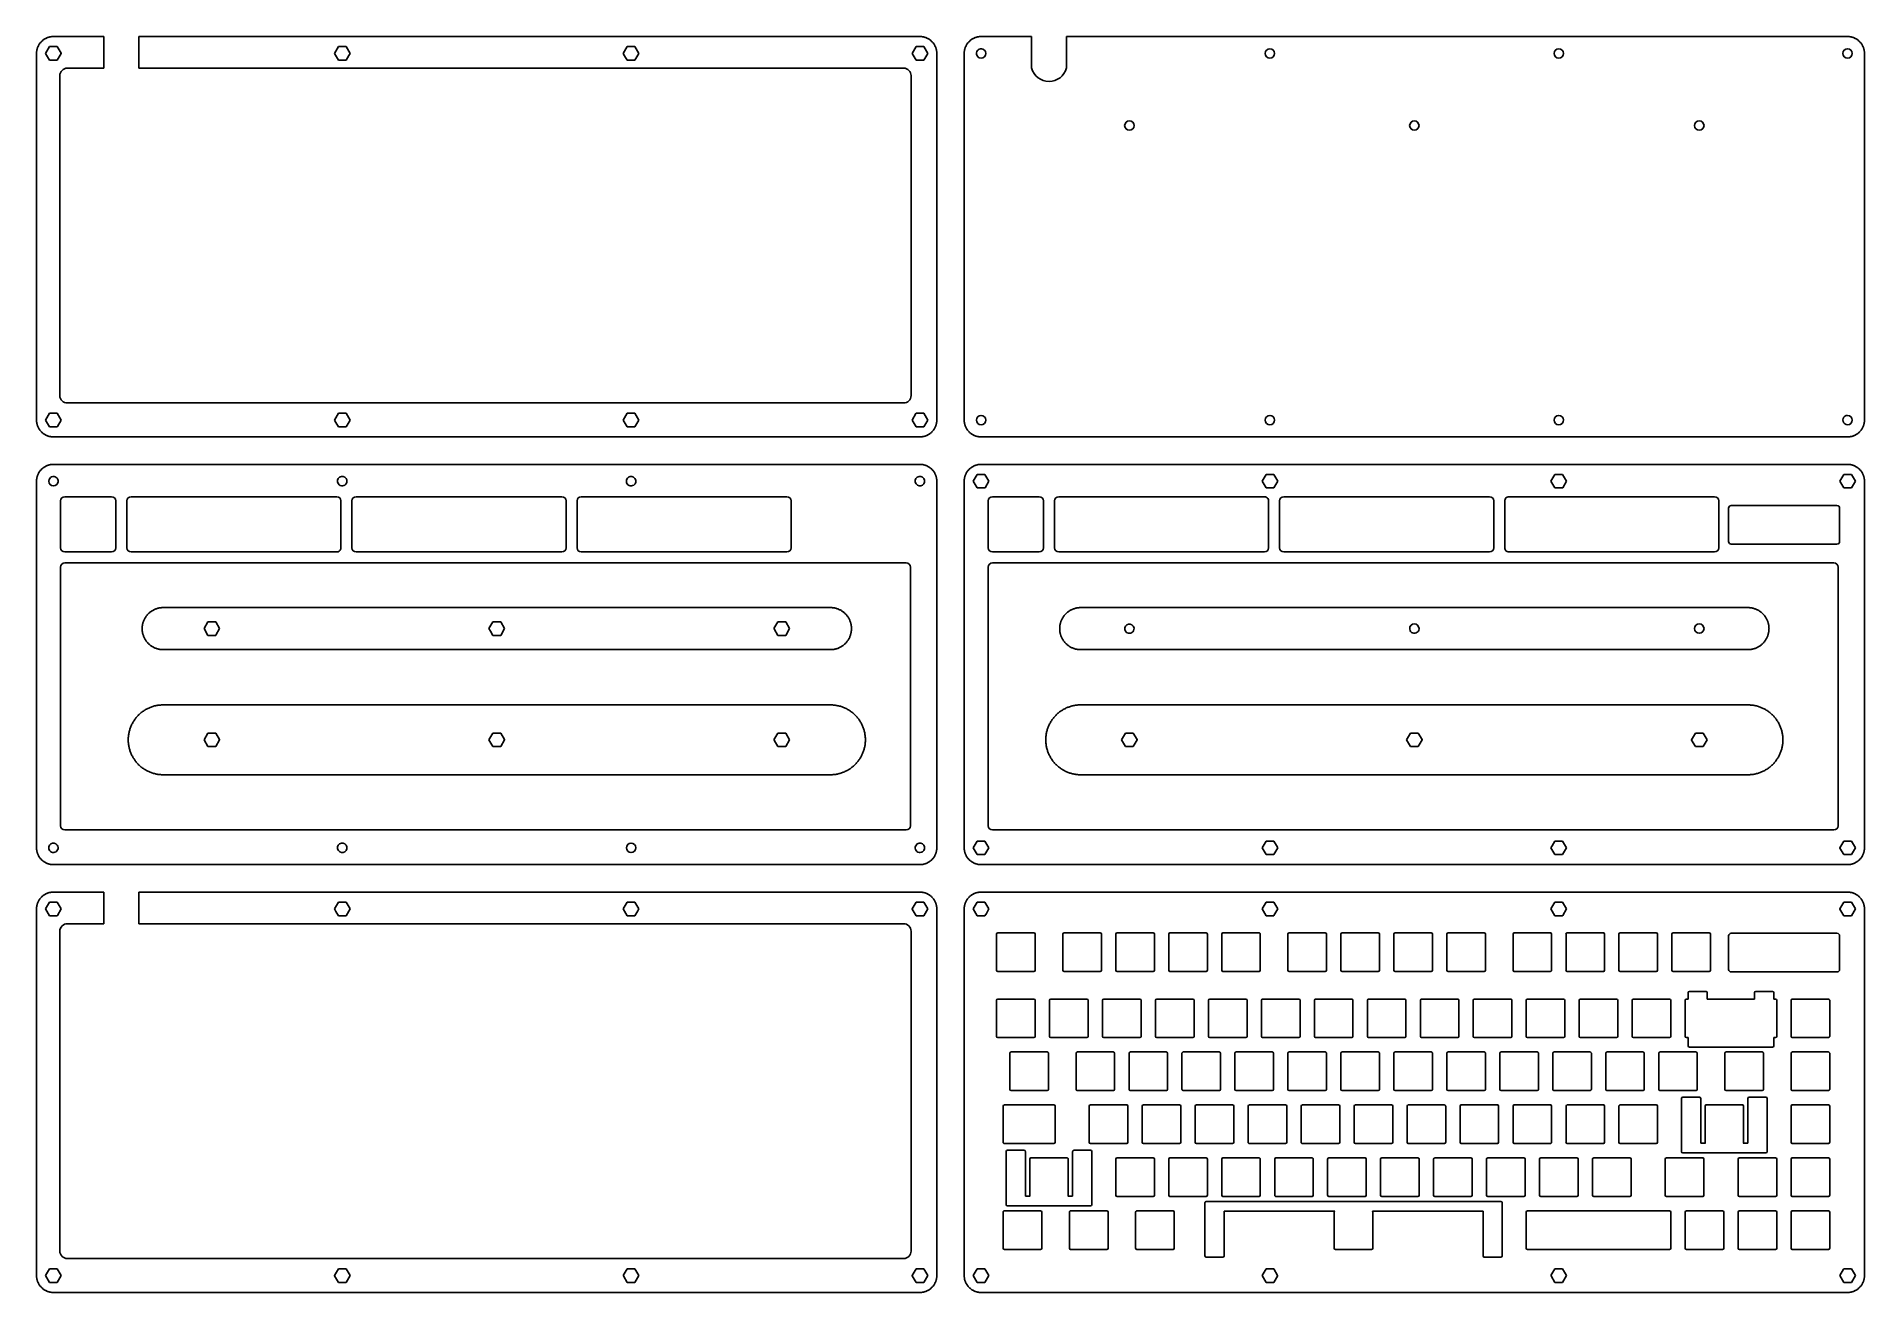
# Model space of a CAD drawing. Extents: x -329 to 329, y -226 to 226.
import ezdxf

# ---------------------------------------------------------------- set-up
doc = ezdxf.new("R2010")
doc.units = 0

msp = doc.modelspace()

# ---------------------------------------------------------------- linework, layer by layer
at = {"color": 1}
for p, q in [((-327.506, 223.459), (-327.374, 223.63)), ((-327.374, 223.63), (-327.235, 223.796)), ((-327.235, 223.796), (-327.09, 223.957)), ((-327.09, 223.957), (-326.94, 224.113)), ((-326.94, 224.113), (-326.784, 224.263)), ((-326.784, 224.263), (-326.623, 224.408)), ((-326.623, 224.408), (-326.457, 224.547)), ((-326.457, 224.547), (-326.286, 224.679)), ((-326.286, 224.679), (-326.111, 224.806)), ((-326.111, 224.806), (-325.931, 224.926)), ((-325.931, 224.926), (-325.747, 225.04)), ((-325.747, 225.04), (-325.558, 225.147)), ((-325.558, 225.147), (-325.367, 225.247)), ((-325.367, 225.247), (-325.171, 225.341)), ((-325.171, 225.341), (-324.973, 225.427)), ((-324.973, 225.427), (-324.772, 225.506)), ((-324.772, 225.506), (-324.568, 225.578)), ((-324.568, 225.578), (-324.361, 225.643)), ((-324.361, 225.643), (-324.152, 225.7)), ((-324.152, 225.7), (-323.942, 225.75)), ((-323.942, 225.75), (-323.729, 225.792)), ((-323.729, 225.792), (-323.516, 225.827)), ((-323.516, 225.827), (-323.301, 225.854)), ((-323.301, 225.854), (-323.086, 225.873)), ((-323.086, 225.873), (-322.869, 225.885)), ((-322.869, 225.885), (-322.653, 225.889)), ((-322.653, 225.889), (-304.528, 225.889)), ((-304.528, 225.889), (-304.466, 225.889)), ((-304.466, 225.889), (-304.466, 214.514)), ((-291.978, 214.514), (-291.978, 225.889)), ((-291.978, 225.889), (-11, 225.889)), ((-11, 225.889), (-10.784, 225.885)), ((-10.784, 225.885), (-10.568, 225.873)), ((-10.568, 225.873), (-10.352, 225.854)), ((-10.352, 225.854), (-10.137, 225.827)), ((-10.137, 225.827), (-9.924, 225.792)), ((-9.924, 225.792), (-9.711, 225.75)), ((-9.711, 225.75), (-9.501, 225.7)), ((-9.501, 225.7), (-9.292, 225.643)), ((-9.292, 225.643), (-9.085, 225.578)), ((-9.085, 225.578), (-8.881, 225.506)), ((-8.881, 225.506), (-8.68, 225.427)), ((-8.68, 225.427), (-8.482, 225.341)), ((-8.482, 225.341), (-8.286, 225.247)), ((-8.286, 225.247), (-8.095, 225.147)), ((-8.095, 225.147), (-7.906, 225.04)), ((-7.906, 225.04), (-7.722, 224.926)), ((-7.722, 224.926), (-7.542, 224.806)), ((-7.542, 224.806), (-7.367, 224.679)), ((-7.367, 224.679), (-7.196, 224.547)), ((-7.196, 224.547), (-7.03, 224.408)), ((-7.03, 224.408), (-6.869, 224.263)), ((-6.869, 224.263), (-6.713, 224.113)), ((-6.713, 224.113), (-6.563, 223.957)), ((-6.563, 223.957), (-6.418, 223.796)), ((-6.418, 223.796), (-6.279, 223.63)), ((-6.279, 223.63), (-6.147, 223.459)), ((6.147, 223.459), (6.279, 223.63)), ((6.279, 223.63), (6.418, 223.796)), ((6.418, 223.796), (6.563, 223.957)), ((6.563, 223.957), (6.713, 224.113)), ((6.713, 224.113), (6.869, 224.263)), ((6.869, 224.263), (7.03, 224.408)), ((7.03, 224.408), (7.196, 224.547)), ((7.196, 224.547), (7.367, 224.679)), ((7.367, 224.679), (7.542, 224.806)), ((7.542, 224.806), (7.722, 224.926)), ((7.722, 224.926), (7.906, 225.04)), ((7.906, 225.04), (8.095, 225.147)), ((8.095, 225.147), (8.286, 225.247)), ((8.286, 225.247), (8.482, 225.341)), ((8.482, 225.341), (8.68, 225.427)), ((8.68, 225.427), (8.881, 225.506)), ((8.881, 225.506), (9.085, 225.578)), ((9.085, 225.578), (9.292, 225.643)), ((9.292, 225.643), (9.501, 225.7)), ((9.501, 225.7), (9.711, 225.75)), ((9.711, 225.75), (9.924, 225.792)), ((9.924, 225.792), (10.137, 225.827)), ((10.137, 225.827), (10.352, 225.854)), ((10.352, 225.854), (10.568, 225.873)), ((10.568, 225.873), (10.784, 225.885)), ((10.784, 225.885), (11, 225.889)), ((11, 225.889), (29.125, 225.889)), ((29.125, 225.889), (29.188, 225.889)), ((29.188, 225.889), (29.188, 214.584)), ((41.675, 225.826), (41.675, 225.889)), ((41.675, 225.889), (322.653, 225.889)), ((41.675, 214.584), (41.675, 225.826)), ((322.653, 225.889), (322.869, 225.885)), ((322.869, 225.885), (323.086, 225.873)), ((323.086, 225.873), (323.301, 225.854)), ((323.301, 225.854), (323.516, 225.827)), ((323.516, 225.827), (323.729, 225.792)), ((323.729, 225.792), (323.942, 225.75)), ((323.942, 225.75), (324.152, 225.7)), ((324.152, 225.7), (324.361, 225.643)), ((324.361, 225.643), (324.568, 225.578)), ((324.568, 225.578), (324.772, 225.506)), ((324.772, 225.506), (324.973, 225.427)), ((324.973, 225.427), (325.171, 225.341)), ((325.171, 225.341), (325.367, 225.247)), ((325.367, 225.247), (325.558, 225.147)), ((325.558, 225.147), (325.747, 225.04)), ((325.747, 225.04), (325.931, 224.926)), ((325.931, 224.926), (326.111, 224.806)), ((326.111, 224.806), (326.286, 224.679)), ((326.286, 224.679), (326.457, 224.547)), ((326.457, 224.547), (326.623, 224.408)), ((326.623, 224.408), (326.784, 224.263)), ((326.784, 224.263), (326.94, 224.113)), ((326.94, 224.113), (327.09, 223.957)), ((327.09, 223.957), (327.235, 223.796)), ((327.235, 223.796), (327.374, 223.63)), ((327.374, 223.63), (327.506, 223.459)), ((-328.716, 219.826), (-328.712, 220.042)), ((-328.716, 87.942), (-328.716, 219.826)), ((-328.712, 220.042), (-328.7, 220.258)), ((-328.7, 220.258), (-328.681, 220.474)), ((-328.681, 220.474), (-328.654, 220.689)), ((-328.654, 220.689), (-328.619, 220.902)), ((-328.619, 220.902), (-328.577, 221.115)), ((-328.577, 221.115), (-328.527, 221.325)), ((-328.527, 221.325), (-328.47, 221.534)), ((-328.47, 221.534), (-328.405, 221.741)), ((-328.405, 221.741), (-328.333, 221.945)), ((-328.333, 221.945), (-328.254, 222.146)), ((-328.254, 222.146), (-328.168, 222.344)), ((-328.168, 222.344), (-328.074, 222.54)), ((-328.074, 222.54), (-327.974, 222.731)), ((-327.974, 222.731), (-327.867, 222.92)), ((-327.867, 222.92), (-327.753, 223.104)), ((-327.753, 223.104), (-327.633, 223.284)), ((-327.633, 223.284), (-327.506, 223.459)), ((-324.06, 222.264), (-325.468, 219.826)), ((-325.468, 219.826), (-324.06, 217.389)), ((-321.245, 222.264), (-324.06, 222.264)), ((-324.06, 217.389), (-321.245, 217.389)), ((-319.877, 219.894), (-321.245, 222.264)), ((-321.245, 217.389), (-319.838, 219.826)), ((-319.838, 219.826), (-319.877, 219.894)), ((-220.176, 222.264), (-221.583, 219.826)), ((-221.583, 219.826), (-220.176, 217.389)), ((-217.361, 222.264), (-220.176, 222.264)), ((-220.176, 217.389), (-217.361, 217.389)), ((-215.954, 219.826), (-217.361, 222.264)), ((-217.361, 217.389), (-216.361, 219.121)), ((-216.361, 219.121), (-215.954, 219.826)), ((-116.292, 222.264), (-117.699, 219.826)), ((-117.699, 219.826), (-117.199, 218.96)), ((-117.199, 218.96), (-116.292, 217.389)), ((-113.477, 222.264), (-116.292, 222.264)), ((-116.292, 217.389), (-113.477, 217.389)), ((-112.07, 219.826), (-113.477, 222.264)), ((-113.477, 217.389), (-112.07, 219.826)), ((-12.407, 222.264), (-13.815, 219.826)), ((-13.815, 219.826), (-12.407, 217.389)), ((-9.593, 222.264), (-12.407, 222.264)), ((-12.407, 217.389), (-12.329, 217.389)), ((-12.329, 217.389), (-9.593, 217.389)), ((-8.185, 219.826), (-9.593, 222.264)), ((-9.593, 217.389), (-8.185, 219.826)), ((-6.147, 223.459), (-6.02, 223.284)), ((-6.02, 223.284), (-5.9, 223.104)), ((-5.9, 223.104), (-5.786, 222.92)), ((-5.786, 222.92), (-5.679, 222.731)), ((-5.679, 222.731), (-5.579, 222.54)), ((-5.579, 222.54), (-5.485, 222.344)), ((-5.485, 222.344), (-5.399, 222.146)), ((-5.399, 222.146), (-5.32, 221.945)), ((-5.32, 221.945), (-5.248, 221.741)), ((-5.248, 221.741), (-5.183, 221.534)), ((-5.183, 221.534), (-5.126, 221.325)), ((-5.126, 221.325), (-5.076, 221.115)), ((-5.076, 221.115), (-5.034, 220.902)), ((-5.034, 220.902), (-4.999, 220.689)), ((-4.999, 220.689), (-4.972, 220.474)), ((-4.972, 220.474), (-4.953, 220.258)), ((-4.953, 220.258), (-4.941, 220.042)), ((-4.941, 220.042), (-4.938, 219.826)), ((-4.938, 219.826), (-4.938, 218.338)), ((-4.938, 218.338), (-4.938, 87.942)), ((4.938, 219.826), (4.941, 220.042)), ((4.938, 87.942), (4.938, 219.826)), ((4.941, 220.042), (4.953, 220.258)), ((4.953, 220.258), (4.972, 220.474)), ((4.972, 220.474), (4.999, 220.689)), ((4.999, 220.689), (5.034, 220.902)), ((5.034, 220.902), (5.076, 221.115)), ((5.076, 221.115), (5.126, 221.325)), ((5.126, 221.325), (5.183, 221.534)), ((5.183, 221.534), (5.248, 221.741)), ((5.248, 221.741), (5.32, 221.945)), ((5.32, 221.945), (5.399, 222.146)), ((5.399, 222.146), (5.485, 222.344)), ((5.485, 222.344), (5.579, 222.54)), ((5.579, 222.54), (5.679, 222.731)), ((5.679, 222.731), (5.786, 222.92)), ((5.786, 222.92), (5.9, 223.104)), ((5.9, 223.104), (6.02, 223.284)), ((6.02, 223.284), (6.147, 223.459)), ((327.506, 223.459), (327.633, 223.284)), ((327.633, 223.284), (327.753, 223.104)), ((327.753, 223.104), (327.867, 222.92)), ((327.867, 222.92), (327.974, 222.731)), ((327.974, 222.731), (328.074, 222.54)), ((328.074, 222.54), (328.168, 222.344)), ((328.168, 222.344), (328.254, 222.146)), ((328.254, 222.146), (328.333, 221.945)), ((328.333, 221.945), (328.405, 221.741)), ((328.405, 221.741), (328.47, 221.534)), ((328.47, 221.534), (328.527, 221.325)), ((328.527, 221.325), (328.577, 221.115)), ((328.577, 221.115), (328.619, 220.902)), ((328.619, 220.902), (328.654, 220.689)), ((328.654, 220.689), (328.681, 220.474)), ((328.681, 220.474), (328.7, 220.258)), ((328.7, 220.258), (328.712, 220.042)), ((328.712, 220.042), (328.716, 219.826)), ((328.716, 219.826), (328.716, 87.942)), ((-320.341, 211.826), (-320.341, 96.764)), ((-304.466, 214.514), (-317.653, 214.514)), ((-291.915, 214.514), (-291.978, 214.514)), ((-16.853, 214.514), (-291.915, 214.514)), ((-14.165, 96.764), (-14.165, 211.826)), ((-317.653, 94.076), (-16.853, 94.076)), ((-328.712, 87.726), (-328.716, 87.942)), ((-328.7, 87.51), (-328.712, 87.726)), ((-328.681, 87.294), (-328.7, 87.51)), ((-328.654, 87.079), (-328.681, 87.294)), ((-328.619, 86.866), (-328.654, 87.079)), ((-328.577, 86.653), (-328.619, 86.866)), ((-328.527, 86.443), (-328.577, 86.653)), ((-328.47, 86.234), (-328.527, 86.443)), ((-328.405, 86.027), (-328.47, 86.234)), ((-328.333, 85.823), (-328.405, 86.027)), ((-328.254, 85.622), (-328.333, 85.823)), ((-328.168, 85.424), (-328.254, 85.622)), ((-324.06, 90.38), (-325.468, 87.942)), ((-325.468, 87.942), (-324.06, 85.505)), ((-321.245, 90.38), (-324.06, 90.38)), ((-324.06, 85.505), (-321.245, 85.505)), ((-319.838, 87.942), (-321.245, 90.38)), ((-321.245, 85.505), (-321.206, 85.572)), ((-321.206, 85.572), (-319.838, 87.942)), ((-220.176, 90.38), (-221.583, 87.942)), ((-221.583, 87.942), (-221.083, 87.076)), ((-221.083, 87.076), (-220.176, 85.505)), ((-217.361, 90.38), (-220.176, 90.38)), ((-220.176, 85.505), (-217.361, 85.505)), ((-215.954, 87.942), (-217.361, 90.38)), ((-217.361, 85.505), (-215.954, 87.942)), ((-116.292, 90.38), (-117.699, 87.942)), ((-117.699, 87.942), (-116.292, 85.505)), ((-113.477, 90.38), (-116.292, 90.38)), ((-116.292, 85.505), (-113.477, 85.505)), ((-112.07, 87.942), (-113.477, 90.38)), ((-113.477, 85.505), (-112.477, 87.237)), ((-112.477, 87.237), (-112.07, 87.942)), ((-12.446, 90.312), (-13.815, 87.942)), ((-13.815, 87.942), (-12.407, 85.505)), ((-12.407, 90.38), (-12.446, 90.312)), ((-9.593, 90.38), (-12.407, 90.38)), ((-12.407, 85.505), (-9.593, 85.505)), ((-8.185, 87.942), (-9.593, 90.38)), ((-9.593, 85.505), (-8.185, 87.942)), ((-5.399, 85.622), (-5.485, 85.424)), ((-5.32, 85.823), (-5.399, 85.622)), ((-5.248, 86.027), (-5.32, 85.823)), ((-5.183, 86.234), (-5.248, 86.027)), ((-5.126, 86.443), (-5.183, 86.234)), ((-5.076, 86.653), (-5.126, 86.443)), ((-5.034, 86.866), (-5.076, 86.653)), ((-4.999, 87.079), (-5.034, 86.866)), ((-4.972, 87.294), (-4.999, 87.079)), ((-4.953, 87.51), (-4.972, 87.294)), ((-4.941, 87.726), (-4.953, 87.51)), ((-4.938, 87.942), (-4.941, 87.726)), ((4.941, 87.726), (4.938, 87.942)), ((4.953, 87.51), (4.941, 87.726)), ((4.972, 87.294), (4.953, 87.51)), ((4.999, 87.079), (4.972, 87.294)), ((5.034, 86.866), (4.999, 87.079)), ((5.076, 86.653), (5.034, 86.866)), ((5.126, 86.443), (5.076, 86.653)), ((5.183, 86.234), (5.126, 86.443)), ((5.248, 86.027), (5.183, 86.234)), ((5.32, 85.823), (5.248, 86.027)), ((5.399, 85.622), (5.32, 85.823)), ((5.485, 85.424), (5.399, 85.622)), ((328.254, 85.622), (328.168, 85.424)), ((328.333, 85.823), (328.254, 85.622)), ((328.405, 86.027), (328.333, 85.823)), ((328.47, 86.234), (328.405, 86.027)), ((328.527, 86.443), (328.47, 86.234)), ((328.577, 86.653), (328.527, 86.443)), ((328.619, 86.866), (328.577, 86.653)), ((328.654, 87.079), (328.619, 86.866)), ((328.681, 87.294), (328.654, 87.079)), ((328.7, 87.51), (328.681, 87.294)), ((328.712, 87.726), (328.7, 87.51)), ((328.716, 87.942), (328.712, 87.726)), ((-328.074, 85.228), (-328.168, 85.424)), ((-327.974, 85.037), (-328.074, 85.228)), ((-327.867, 84.848), (-327.974, 85.037)), ((-327.753, 84.664), (-327.867, 84.848)), ((-327.633, 84.484), (-327.753, 84.664)), ((-327.506, 84.309), (-327.633, 84.484)), ((-327.374, 84.138), (-327.506, 84.309)), ((-327.235, 83.972), (-327.374, 84.138)), ((-327.09, 83.811), (-327.235, 83.972)), ((-326.94, 83.655), (-327.09, 83.811)), ((-326.784, 83.505), (-326.94, 83.655)), ((-326.623, 83.36), (-326.784, 83.505)), ((-326.457, 83.221), (-326.623, 83.36)), ((-326.286, 83.089), (-326.457, 83.221)), ((-326.111, 82.962), (-326.286, 83.089)), ((-325.931, 82.842), (-326.111, 82.962)), ((-325.747, 82.728), (-325.931, 82.842)), ((-325.558, 82.621), (-325.747, 82.728)), ((-325.367, 82.521), (-325.558, 82.621)), ((-325.171, 82.427), (-325.367, 82.521)), ((-324.973, 82.341), (-325.171, 82.427)), ((-324.772, 82.262), (-324.973, 82.341)), ((-324.568, 82.19), (-324.772, 82.262)), ((-324.361, 82.125), (-324.568, 82.19)), ((-324.152, 82.068), (-324.361, 82.125)), ((-323.942, 82.018), (-324.152, 82.068)), ((-323.729, 81.976), (-323.942, 82.018)), ((-323.516, 81.941), (-323.729, 81.976)), ((-323.301, 81.914), (-323.516, 81.941)), ((-323.086, 81.895), (-323.301, 81.914)), ((-322.869, 81.883), (-323.086, 81.895)), ((-322.653, 81.88), (-322.869, 81.883)), ((-11, 81.88), (-322.653, 81.88)), ((-10.784, 81.883), (-11, 81.88)), ((-10.568, 81.895), (-10.784, 81.883)), ((-10.352, 81.914), (-10.568, 81.895)), ((-10.137, 81.941), (-10.352, 81.914)), ((-9.924, 81.976), (-10.137, 81.941)), ((-9.711, 82.018), (-9.924, 81.976)), ((-9.501, 82.068), (-9.711, 82.018)), ((-9.292, 82.125), (-9.501, 82.068)), ((-9.085, 82.19), (-9.292, 82.125)), ((-8.881, 82.262), (-9.085, 82.19)), ((-8.68, 82.341), (-8.881, 82.262)), ((-8.482, 82.427), (-8.68, 82.341)), ((-8.286, 82.521), (-8.482, 82.427)), ((-8.095, 82.621), (-8.286, 82.521)), ((-7.906, 82.728), (-8.095, 82.621)), ((-7.722, 82.842), (-7.906, 82.728)), ((-7.542, 82.962), (-7.722, 82.842)), ((-7.367, 83.089), (-7.542, 82.962)), ((-7.196, 83.221), (-7.367, 83.089)), ((-7.03, 83.36), (-7.196, 83.221)), ((-6.869, 83.505), (-7.03, 83.36)), ((-6.713, 83.655), (-6.869, 83.505)), ((-6.563, 83.811), (-6.713, 83.655)), ((-6.418, 83.972), (-6.563, 83.811)), ((-6.279, 84.138), (-6.418, 83.972)), ((-6.147, 84.309), (-6.279, 84.138)), ((-6.02, 84.484), (-6.147, 84.309)), ((-5.9, 84.664), (-6.02, 84.484)), ((-5.786, 84.848), (-5.9, 84.664)), ((-5.679, 85.037), (-5.786, 84.848)), ((-5.579, 85.228), (-5.679, 85.037)), ((-5.485, 85.424), (-5.579, 85.228)), ((5.579, 85.228), (5.485, 85.424)), ((5.679, 85.037), (5.579, 85.228)), ((5.786, 84.848), (5.679, 85.037)), ((5.9, 84.664), (5.786, 84.848)), ((6.02, 84.484), (5.9, 84.664)), ((6.147, 84.309), (6.02, 84.484)), ((6.279, 84.138), (6.147, 84.309)), ((6.418, 83.972), (6.279, 84.138)), ((6.563, 83.811), (6.418, 83.972)), ((6.713, 83.655), (6.563, 83.811)), ((6.869, 83.505), (6.713, 83.655)), ((7.03, 83.36), (6.869, 83.505)), ((7.196, 83.221), (7.03, 83.36)), ((7.367, 83.089), (7.196, 83.221)), ((7.542, 82.962), (7.367, 83.089)), ((7.722, 82.842), (7.542, 82.962)), ((7.906, 82.728), (7.722, 82.842)), ((8.095, 82.621), (7.906, 82.728)), ((8.286, 82.521), (8.095, 82.621)), ((8.482, 82.427), (8.286, 82.521)), ((8.68, 82.341), (8.482, 82.427)), ((8.881, 82.262), (8.68, 82.341)), ((9.085, 82.19), (8.881, 82.262)), ((9.292, 82.125), (9.085, 82.19)), ((9.501, 82.068), (9.292, 82.125)), ((9.711, 82.018), (9.501, 82.068)), ((9.924, 81.976), (9.711, 82.018)), ((10.137, 81.941), (9.924, 81.976)), ((10.352, 81.914), (10.137, 81.941)), ((10.568, 81.895), (10.352, 81.914)), ((10.784, 81.883), (10.568, 81.895)), ((11, 81.88), (10.784, 81.883)), ((89.254, 81.88), (11, 81.88)), ((322.653, 81.88), (89.254, 81.88)), ((322.869, 81.883), (322.653, 81.88)), ((323.086, 81.895), (322.869, 81.883)), ((323.301, 81.914), (323.086, 81.895)), ((323.516, 81.941), (323.301, 81.914)), ((323.729, 81.976), (323.516, 81.941)), ((323.942, 82.018), (323.729, 81.976)), ((324.152, 82.068), (323.942, 82.018)), ((324.361, 82.125), (324.152, 82.068)), ((324.568, 82.19), (324.361, 82.125)), ((324.772, 82.262), (324.568, 82.19)), ((324.973, 82.341), (324.772, 82.262)), ((325.171, 82.427), (324.973, 82.341)), ((325.367, 82.521), (325.171, 82.427)), ((325.558, 82.621), (325.367, 82.521)), ((325.747, 82.728), (325.558, 82.621)), ((325.931, 82.842), (325.747, 82.728)), ((326.111, 82.962), (325.931, 82.842)), ((326.286, 83.089), (326.111, 82.962)), ((326.457, 83.221), (326.286, 83.089)), ((326.623, 83.36), (326.457, 83.221)), ((326.784, 83.505), (326.623, 83.36)), ((326.94, 83.655), (326.784, 83.505)), ((327.09, 83.811), (326.94, 83.655)), ((327.235, 83.972), (327.09, 83.811)), ((327.374, 84.138), (327.235, 83.972)), ((327.506, 84.309), (327.374, 84.138)), ((327.633, 84.484), (327.506, 84.309)), ((327.753, 84.664), (327.633, 84.484)), ((327.867, 84.848), (327.753, 84.664)), ((327.974, 85.037), (327.867, 84.848)), ((328.074, 85.228), (327.974, 85.037)), ((328.168, 85.424), (328.074, 85.228)), ((-328.716, 65.942), (-328.712, 66.158)), ((-328.716, -65.942), (-328.716, 65.942)), ((-328.712, 66.158), (-328.7, 66.374)), ((-328.7, 66.374), (-328.681, 66.59)), ((-328.681, 66.59), (-328.654, 66.805)), ((-328.654, 66.805), (-328.619, 67.018)), ((-328.619, 67.018), (-328.577, 67.231)), ((-328.577, 67.231), (-328.527, 67.441)), ((-328.527, 67.441), (-328.47, 67.65)), ((-328.47, 67.65), (-328.405, 67.857)), ((-328.405, 67.857), (-328.333, 68.061)), ((-328.333, 68.061), (-328.254, 68.262)), ((-328.254, 68.262), (-328.168, 68.46)), ((-328.168, 68.46), (-328.074, 68.656)), ((-328.074, 68.656), (-327.974, 68.847)), ((-327.974, 68.847), (-327.867, 69.036)), ((-327.867, 69.036), (-327.753, 69.22)), ((-327.753, 69.22), (-327.633, 69.4)), ((-327.633, 69.4), (-327.506, 69.575)), ((-327.506, 69.575), (-327.374, 69.746)), ((-327.374, 69.746), (-327.235, 69.912)), ((-327.235, 69.912), (-327.09, 70.073)), ((-327.09, 70.073), (-326.94, 70.229)), ((-326.94, 70.229), (-326.784, 70.379)), ((-326.784, 70.379), (-326.623, 70.524)), ((-326.623, 70.524), (-326.457, 70.663)), ((-326.457, 70.663), (-326.286, 70.795)), ((-326.286, 70.795), (-326.111, 70.922)), ((-326.111, 70.922), (-325.931, 71.042)), ((-325.931, 71.042), (-325.747, 71.156)), ((-325.747, 71.156), (-325.558, 71.263)), ((-325.558, 71.263), (-325.367, 71.363)), ((-325.367, 71.363), (-325.171, 71.457)), ((-325.171, 71.457), (-324.973, 71.543)), ((-324.973, 71.543), (-324.772, 71.622)), ((-324.772, 71.622), (-324.568, 71.694)), ((-324.568, 71.694), (-324.361, 71.759)), ((-324.361, 71.759), (-324.152, 71.816)), ((-324.152, 71.816), (-323.942, 71.866)), ((-323.942, 71.866), (-323.729, 71.908)), ((-323.729, 71.908), (-323.516, 71.943)), ((-323.516, 71.943), (-323.301, 71.97)), ((-323.301, 71.97), (-323.086, 71.989)), ((-323.086, 71.989), (-322.869, 72.001)), ((-322.869, 72.001), (-322.653, 72.005)), ((-322.653, 72.005), (-319.765, 72.005)), ((-319.765, 72.005), (-11, 72.005)), ((-11, 72.005), (-10.784, 72.001)), ((-10.784, 72.001), (-10.568, 71.989)), ((-10.568, 71.989), (-10.352, 71.97)), ((-10.352, 71.97), (-10.137, 71.943)), ((-10.137, 71.943), (-9.924, 71.908)), ((-9.924, 71.908), (-9.711, 71.866)), ((-9.711, 71.866), (-9.501, 71.816)), ((-9.501, 71.816), (-9.292, 71.759)), ((-9.292, 71.759), (-9.085, 71.694)), ((-9.085, 71.694), (-8.881, 71.622)), ((-8.881, 71.622), (-8.68, 71.543)), ((-8.68, 71.543), (-8.482, 71.457)), ((-8.482, 71.457), (-8.286, 71.363)), ((-8.286, 71.363), (-8.095, 71.263)), ((-8.095, 71.263), (-7.906, 71.156)), ((-7.906, 71.156), (-7.722, 71.042)), ((-7.722, 71.042), (-7.542, 70.922)), ((-7.542, 70.922), (-7.367, 70.795)), ((-7.367, 70.795), (-7.196, 70.663)), ((-7.196, 70.663), (-7.03, 70.524)), ((-7.03, 70.524), (-6.869, 70.379)), ((-6.869, 70.379), (-6.713, 70.229)), ((-6.713, 70.229), (-6.563, 70.073)), ((-6.563, 70.073), (-6.418, 69.912)), ((-6.418, 69.912), (-6.279, 69.746)), ((-6.279, 69.746), (-6.147, 69.575)), ((-6.147, 69.575), (-6.02, 69.4)), ((-6.02, 69.4), (-5.9, 69.22)), ((-5.9, 69.22), (-5.786, 69.036)), ((-5.786, 69.036), (-5.679, 68.847)), ((-5.679, 68.847), (-5.579, 68.656)), ((-5.579, 68.656), (-5.485, 68.46)), ((-5.485, 68.46), (-5.399, 68.262)), ((-5.399, 68.262), (-5.32, 68.061)), ((-5.32, 68.061), (-5.248, 67.857)), ((-5.248, 67.857), (-5.183, 67.65)), ((-5.183, 67.65), (-5.126, 67.441)), ((-5.126, 67.441), (-5.076, 67.231)), ((-5.076, 67.231), (-5.034, 67.018)), ((-5.034, 67.018), (-4.999, 66.805)), ((-4.999, 66.805), (-4.972, 66.59)), ((-4.972, 66.59), (-4.953, 66.374)), ((-4.953, 66.374), (-4.941, 66.158)), ((-4.941, 66.158), (-4.938, 65.942)), ((-4.938, 65.942), (-4.938, -65.942)), ((4.938, 65.942), (4.941, 66.158)), ((4.938, -65.942), (4.938, 65.942)), ((4.941, 66.158), (4.953, 66.374)), ((4.953, 66.374), (4.972, 66.59)), ((4.972, 66.59), (4.999, 66.805)), ((4.999, 66.805), (5.034, 67.018)), ((5.034, 67.018), (5.076, 67.231)), ((5.076, 67.231), (5.126, 67.441)), ((5.126, 67.441), (5.183, 67.65)), ((5.183, 67.65), (5.248, 67.857)), ((5.248, 67.857), (5.32, 68.061)), ((5.32, 68.061), (5.399, 68.262)), ((5.399, 68.262), (5.485, 68.46)), ((5.485, 68.46), (5.579, 68.656)), ((5.579, 68.656), (5.679, 68.847)), ((5.679, 68.847), (5.786, 69.036)), ((5.786, 69.036), (5.9, 69.22)), ((5.9, 69.22), (6.02, 69.4)), ((6.02, 69.4), (6.147, 69.575)), ((6.147, 69.575), (6.279, 69.746)), ((6.279, 69.746), (6.418, 69.912)), ((6.418, 69.912), (6.563, 70.073)), ((6.563, 70.073), (6.713, 70.229)), ((6.713, 70.229), (6.869, 70.379)), ((6.869, 70.379), (7.03, 70.524)), ((7.03, 70.524), (7.196, 70.663)), ((7.196, 70.663), (7.367, 70.795)), ((7.367, 70.795), (7.542, 70.922)), ((7.542, 70.922), (7.722, 71.042)), ((7.722, 71.042), (7.906, 71.156)), ((7.906, 71.156), (8.095, 71.263)), ((8.095, 71.263), (8.286, 71.363)), ((9.593, 68.38), (8.185, 65.942)), ((8.185, 65.942), (9.593, 63.505)), ((8.286, 71.363), (8.482, 71.457)), ((8.482, 71.457), (8.68, 71.543)), ((8.68, 71.543), (8.881, 71.622)), ((8.881, 71.622), (9.085, 71.694)), ((9.085, 71.694), (9.292, 71.759)), ((9.292, 71.759), (9.501, 71.816)), ((9.501, 71.816), (9.711, 71.866)), ((12.407, 68.38), (9.593, 68.38)), ((9.711, 71.866), (9.924, 71.908)), ((9.924, 71.908), (10.137, 71.943)), ((10.137, 71.943), (10.352, 71.97)), ((10.352, 71.97), (10.568, 71.989)), ((10.568, 71.989), (10.784, 72.001)), ((10.784, 72.001), (11, 72.005)), ((11, 72.005), (322.653, 72.005)), ((13.815, 65.942), (12.407, 68.38)), ((12.446, 63.572), (13.815, 65.942)), ((113.477, 68.38), (112.07, 65.942)), ((112.07, 65.942), (113.477, 63.505)), ((116.292, 68.38), (113.477, 68.38)), ((117.699, 65.942), (116.292, 68.38)), ((116.292, 63.505), (117.699, 65.942)), ((217.361, 68.38), (215.954, 65.942)), ((215.954, 65.942), (217.361, 63.505)), ((220.176, 68.38), (217.361, 68.38)), ((221.583, 65.942), (220.176, 68.38)), ((220.215, 63.572), (221.583, 65.942)), ((321.245, 68.38), (319.838, 65.942)), ((319.838, 65.942), (321.245, 63.505)), ((324.06, 68.38), (321.245, 68.38)), ((322.653, 72.005), (322.869, 72.001)), ((322.869, 72.001), (323.086, 71.989)), ((323.086, 71.989), (323.301, 71.97)), ((323.301, 71.97), (323.516, 71.943)), ((323.516, 71.943), (323.729, 71.908)), ((323.729, 71.908), (323.942, 71.866)), ((323.942, 71.866), (324.152, 71.816)), ((325.468, 65.942), (324.06, 68.38)), ((324.06, 63.505), (325.468, 65.942)), ((324.152, 71.816), (324.361, 71.759)), ((324.361, 71.759), (324.568, 71.694)), ((324.568, 71.694), (324.772, 71.622)), ((324.772, 71.622), (324.973, 71.543)), ((324.973, 71.543), (325.171, 71.457)), ((325.171, 71.457), (325.367, 71.363)), ((325.367, 71.363), (325.558, 71.263)), ((325.558, 71.263), (325.747, 71.156)), ((325.747, 71.156), (325.931, 71.042)), ((325.931, 71.042), (326.111, 70.922)), ((326.111, 70.922), (326.286, 70.795)), ((326.286, 70.795), (326.457, 70.663)), ((326.457, 70.663), (326.623, 70.524)), ((326.623, 70.524), (326.784, 70.379)), ((326.784, 70.379), (326.94, 70.229)), ((326.94, 70.229), (327.09, 70.073)), ((327.09, 70.073), (327.235, 69.912)), ((327.235, 69.912), (327.374, 69.746)), ((327.374, 69.746), (327.506, 69.575)), ((327.506, 69.575), (327.633, 69.4)), ((327.633, 69.4), (327.753, 69.22)), ((327.753, 69.22), (327.867, 69.036)), ((327.867, 69.036), (327.974, 68.847)), ((327.974, 68.847), (328.074, 68.656)), ((328.074, 68.656), (328.168, 68.46)), ((328.168, 68.46), (328.254, 68.262)), ((328.254, 68.262), (328.333, 68.061)), ((328.333, 68.061), (328.405, 67.857)), ((328.405, 67.857), (328.47, 67.65)), ((328.47, 67.65), (328.527, 67.441)), ((328.527, 67.441), (328.577, 67.231)), ((328.577, 67.231), (328.619, 67.018)), ((328.619, 67.018), (328.654, 66.805)), ((328.654, 66.805), (328.681, 66.59)), ((328.681, 66.59), (328.7, 66.374)), ((328.7, 66.374), (328.712, 66.158)), ((328.712, 66.158), (328.716, 65.942)), ((328.716, 65.942), (328.716, -65.942)), ((-301.728, 60.354), (-318.528, 60.354)), ((-220.765, 60.354), (-294.715, 60.354)), ((-139.803, 60.354), (-213.753, 60.354)), ((-58.84, 60.354), (-132.79, 60.354)), ((9.593, 63.505), (12.407, 63.505)), ((12.407, 63.505), (12.446, 63.572)), ((28.925, 60.354), (15.125, 60.354)), ((31.925, 60.354), (28.925, 60.354)), ((112.888, 60.354), (38.938, 60.354)), ((113.477, 63.505), (113.555, 63.505)), ((113.555, 63.505), (116.292, 63.505)), ((147.85, 60.354), (119.9, 60.354)), ((193.85, 60.354), (147.85, 60.354)), ((259.813, 60.354), (200.863, 60.354)), ((217.361, 63.505), (220.176, 63.505)), ((220.176, 63.505), (220.215, 63.572)), ((274.813, 60.354), (259.813, 60.354)), ((321.245, 63.505), (321.323, 63.505)), ((321.323, 63.505), (324.06, 63.505)), ((-320.065, 58.817), (-320.065, 42.017)), ((-300.19, 42.017), (-300.19, 58.817)), ((-296.253, 58.817), (-296.253, 42.017)), ((-219.227, 42.017), (-219.227, 58.817)), ((-215.29, 58.817), (-215.29, 42.017)), ((-138.266, 42.017), (-138.266, 58.817)), ((-134.327, 58.817), (-134.327, 45.817)), ((-57.303, 42.017), (-57.303, 58.817)), ((13.587, 58.817), (13.587, 42.017)), ((33.463, 42.017), (33.463, 58.817)), ((37.4, 58.817), (37.4, 42.017)), ((114.425, 42.017), (114.425, 58.817)), ((118.363, 58.817), (118.363, 42.017)), ((195.387, 42.017), (195.387, 58.817)), ((199.326, 58.817), (199.326, 42.017)), ((276.35, 42.017), (276.35, 58.817)), ((279.855, 56.264), (279.855, 44.225)), ((318.842, 57.202), (280.793, 57.202)), ((319.78, 44.225), (319.78, 56.264)), ((-318.528, 40.479), (-301.728, 40.479)), ((-294.715, 40.479), (-220.765, 40.479)), ((-213.753, 40.479), (-139.803, 40.479)), ((-134.327, 45.817), (-134.327, 42.017)), ((-132.79, 40.479), (-58.84, 40.479)), ((15.125, 40.479), (31.925, 40.479)), ((38.938, 40.479), (112.888, 40.479)), ((119.9, 40.479), (193.85, 40.479)), ((200.863, 40.479), (274.813, 40.479)), ((280.793, 43.287), (318.842, 43.287)), ((-320.065, 35.005), (-320.065, 13.027)), ((-207.806, 36.542), (-318.528, 36.542)), ((-15.978, 36.542), (-207.806, 36.542)), ((-14.44, -57.995), (-14.44, 35.005)), ((13.587, 35.005), (13.587, -57.995)), ((93.58, 36.542), (15.125, 36.542)), ((317.675, 36.542), (93.58, 36.542)), ((319.212, -57.995), (319.212, 35.005)), ((-286.487, 19.703), (-286.265, 19.807)), ((-286.265, 19.807), (-286.04, 19.903)), ((-286.04, 19.903), (-285.812, 19.992)), ((-285.812, 19.992), (-285.581, 20.074)), ((-285.581, 20.074), (-285.347, 20.148)), ((-285.347, 20.148), (-285.112, 20.215)), ((-285.112, 20.215), (-284.874, 20.273)), ((-284.874, 20.273), (-284.634, 20.325)), ((-284.634, 20.325), (-284.393, 20.368)), ((-284.393, 20.368), (-284.151, 20.404)), ((-284.151, 20.404), (-283.908, 20.431)), ((-283.908, 20.431), (-283.664, 20.451)), ((-283.664, 20.451), (-283.419, 20.463)), ((-283.419, 20.463), (-283.174, 20.467)), ((-283.174, 20.467), (-43.174, 20.467)), ((-43.174, 20.467), (-42.931, 20.463)), ((-42.931, 20.463), (-42.689, 20.451)), ((-42.689, 20.451), (-42.447, 20.432)), ((-42.447, 20.432), (-42.207, 20.405)), ((-42.207, 20.405), (-41.967, 20.37)), ((-41.967, 20.37), (-41.728, 20.328)), ((-41.728, 20.328), (-41.491, 20.277)), ((-41.491, 20.277), (-41.255, 20.22)), ((-41.255, 20.22), (-41.022, 20.154)), ((-41.022, 20.154), (-40.791, 20.082)), ((-40.791, 20.082), (-40.562, 20.002)), ((-40.562, 20.002), (-40.336, 19.914)), ((-40.336, 19.914), (-40.112, 19.82)), ((-40.112, 19.82), (-39.892, 19.718)), ((43.545, 19.718), (43.765, 19.82)), ((43.765, 19.82), (43.988, 19.914)), ((43.988, 19.914), (44.215, 20.002)), ((44.215, 20.002), (44.443, 20.082)), ((44.443, 20.082), (44.675, 20.154)), ((44.675, 20.154), (44.908, 20.22)), ((44.908, 20.22), (45.144, 20.277)), ((45.144, 20.277), (45.381, 20.328)), ((45.381, 20.328), (45.619, 20.37)), ((45.619, 20.37), (45.859, 20.405)), ((45.859, 20.405), (46.1, 20.432)), ((46.1, 20.432), (46.342, 20.451)), ((46.342, 20.451), (46.584, 20.463)), ((46.584, 20.463), (46.826, 20.467)), ((46.826, 20.467), (286.826, 20.467)), ((286.826, 20.467), (287.068, 20.463)), ((287.068, 20.463), (287.311, 20.451)), ((287.311, 20.451), (287.552, 20.432)), ((287.552, 20.432), (287.793, 20.405)), ((287.793, 20.405), (288.033, 20.37)), ((288.033, 20.37), (288.272, 20.328)), ((288.272, 20.328), (288.509, 20.277)), ((288.509, 20.277), (288.744, 20.22)), ((288.744, 20.22), (288.978, 20.154)), ((288.978, 20.154), (289.209, 20.082)), ((289.209, 20.082), (289.438, 20.002)), ((289.438, 20.002), (289.664, 19.914)), ((289.664, 19.914), (289.887, 19.82)), ((289.887, 19.82), (290.107, 19.718)), ((-290.736, 13.027), (-290.728, 13.272)), ((-290.728, 13.272), (-290.712, 13.516)), ((-290.712, 13.516), (-290.688, 13.76)), ((-290.688, 13.76), (-290.656, 14.003)), ((-290.656, 14.003), (-290.617, 14.245)), ((-290.617, 14.245), (-290.57, 14.485)), ((-290.57, 14.485), (-290.514, 14.723)), ((-290.514, 14.723), (-290.452, 14.96)), ((-290.452, 14.96), (-290.381, 15.195)), ((-290.381, 15.195), (-290.303, 15.427)), ((-290.303, 15.427), (-290.218, 15.657)), ((-290.218, 15.657), (-290.125, 15.883)), ((-290.125, 15.883), (-290.025, 16.107)), ((-290.025, 16.107), (-289.918, 16.327)), ((-289.918, 16.327), (-289.803, 16.543)), ((-289.803, 16.543), (-289.682, 16.756)), ((-289.682, 16.756), (-289.554, 16.965)), ((-289.554, 16.965), (-289.419, 17.169)), ((-289.419, 17.169), (-289.278, 17.369)), ((-289.278, 17.369), (-289.13, 17.565)), ((-289.13, 17.565), (-288.976, 17.755)), ((-288.976, 17.755), (-288.816, 17.94)), ((-288.816, 17.94), (-288.65, 18.121)), ((-288.65, 18.121), (-288.478, 18.295)), ((-288.478, 18.295), (-288.301, 18.464)), ((-288.301, 18.464), (-288.118, 18.627)), ((-288.118, 18.627), (-287.93, 18.784)), ((-287.93, 18.784), (-287.737, 18.935)), ((-287.737, 18.935), (-287.539, 19.08)), ((-287.539, 19.08), (-287.337, 19.218)), ((-287.337, 19.218), (-287.131, 19.349)), ((-287.131, 19.349), (-286.92, 19.474)), ((-286.92, 19.474), (-286.705, 19.592)), ((-286.705, 19.592), (-286.487, 19.703)), ((-267.081, 15.342), (-268.488, 12.905)), ((-264.266, 15.342), (-267.081, 15.342)), ((-262.859, 12.905), (-264.266, 15.342)), ((-164.581, 15.342), (-165.988, 12.905)), ((-161.766, 15.342), (-164.581, 15.342)), ((-160.359, 12.905), (-161.766, 15.342)), ((-62.081, 15.342), (-63.488, 12.905)), ((-59.266, 15.342), (-62.081, 15.342)), ((-57.859, 12.905), (-59.266, 15.342)), ((-39.892, 19.718), (-39.676, 19.609)), ((-39.676, 19.609), (-39.463, 19.494)), ((-39.463, 19.494), (-39.253, 19.372)), ((-39.253, 19.372), (-39.048, 19.243)), ((-39.048, 19.243), (-38.847, 19.107)), ((-38.847, 19.107), (-38.65, 18.965)), ((-38.65, 18.965), (-38.458, 18.817)), ((-38.458, 18.817), (-38.271, 18.663)), ((-38.271, 18.663), (-38.089, 18.503)), ((-38.089, 18.503), (-37.913, 18.337)), ((-37.913, 18.337), (-37.741, 18.166)), ((-37.741, 18.166), (-37.575, 17.989)), ((-37.575, 17.989), (-37.415, 17.807)), ((-37.415, 17.807), (-37.261, 17.62)), ((-37.261, 17.62), (-37.113, 17.428)), ((-37.113, 17.428), (-36.971, 17.231)), ((-36.971, 17.231), (-36.836, 17.03)), ((-36.836, 17.03), (-36.707, 16.825)), ((-36.707, 16.825), (-36.584, 16.616)), ((-36.584, 16.616), (-36.469, 16.402)), ((-36.469, 16.402), (-36.36, 16.186)), ((-36.36, 16.186), (-36.258, 15.966)), ((-36.258, 15.966), (-36.164, 15.742)), ((-36.164, 15.742), (-36.076, 15.516)), ((-36.076, 15.516), (-35.996, 15.288)), ((-35.996, 15.288), (-35.924, 15.056)), ((-35.924, 15.056), (-35.858, 14.823)), ((-35.858, 14.823), (-35.801, 14.587)), ((-35.801, 14.587), (-35.751, 14.35)), ((-35.751, 14.35), (-35.708, 14.111)), ((-35.708, 14.111), (-35.673, 13.872)), ((-35.673, 13.872), (-35.646, 13.631)), ((-35.646, 13.631), (-35.627, 13.389)), ((-35.627, 13.389), (-35.615, 13.147)), ((39.268, 13.147), (39.279, 13.389)), ((39.279, 13.389), (39.299, 13.631)), ((39.299, 13.631), (39.326, 13.872)), ((39.326, 13.872), (39.361, 14.111)), ((39.361, 14.111), (39.403, 14.35)), ((39.403, 14.35), (39.454, 14.587)), ((39.454, 14.587), (39.511, 14.823)), ((39.511, 14.823), (39.576, 15.056)), ((39.576, 15.056), (39.649, 15.288)), ((39.649, 15.288), (39.729, 15.516)), ((39.729, 15.516), (39.817, 15.742)), ((39.817, 15.742), (39.911, 15.966)), ((39.911, 15.966), (40.013, 16.186)), ((40.013, 16.186), (40.121, 16.402)), ((40.121, 16.402), (40.237, 16.616)), ((40.237, 16.616), (40.359, 16.825)), ((40.359, 16.825), (40.488, 17.03)), ((40.488, 17.03), (40.624, 17.231)), ((40.624, 17.231), (40.766, 17.428)), ((40.766, 17.428), (40.914, 17.62)), ((40.914, 17.62), (41.068, 17.807)), ((41.068, 17.807), (41.228, 17.989)), ((41.228, 17.989), (41.394, 18.166)), ((41.394, 18.166), (41.565, 18.337)), ((41.565, 18.337), (41.742, 18.503)), ((41.742, 18.503), (41.924, 18.663)), ((41.924, 18.663), (42.111, 18.817)), ((42.111, 18.817), (42.303, 18.965)), ((42.303, 18.965), (42.5, 19.107)), ((42.5, 19.107), (42.701, 19.243)), ((42.701, 19.243), (42.906, 19.372)), ((42.906, 19.372), (43.115, 19.494)), ((43.115, 19.494), (43.328, 19.609)), ((43.328, 19.609), (43.545, 19.718)), ((290.107, 19.718), (290.324, 19.609)), ((290.324, 19.609), (290.537, 19.494)), ((290.537, 19.494), (290.746, 19.372)), ((290.746, 19.372), (290.952, 19.243)), ((290.952, 19.243), (291.153, 19.107)), ((291.153, 19.107), (291.349, 18.965)), ((291.349, 18.965), (291.541, 18.817)), ((291.541, 18.817), (291.728, 18.663)), ((291.728, 18.663), (291.91, 18.503)), ((291.91, 18.503), (292.087, 18.337)), ((292.087, 18.337), (292.259, 18.166)), ((292.259, 18.166), (292.424, 17.989)), ((292.424, 17.989), (292.584, 17.807)), ((292.584, 17.807), (292.739, 17.62)), ((292.739, 17.62), (292.887, 17.428)), ((292.887, 17.428), (293.029, 17.231)), ((293.029, 17.231), (293.164, 17.03)), ((293.164, 17.03), (293.293, 16.825)), ((293.293, 16.825), (293.415, 16.616)), ((293.415, 16.616), (293.531, 16.402)), ((293.531, 16.402), (293.64, 16.186)), ((293.64, 16.186), (293.741, 15.966)), ((293.741, 15.966), (293.836, 15.742)), ((293.836, 15.742), (293.923, 15.516)), ((293.923, 15.516), (294.003, 15.288)), ((294.003, 15.288), (294.076, 15.056)), ((294.076, 15.056), (294.141, 14.823)), ((294.141, 14.823), (294.199, 14.587)), ((294.199, 14.587), (294.249, 14.35)), ((294.249, 14.35), (294.292, 14.111)), ((294.292, 14.111), (294.326, 13.872)), ((294.326, 13.872), (294.354, 13.631)), ((294.354, 13.631), (294.373, 13.389)), ((294.373, 13.389), (294.385, 13.147)), ((-320.065, 13.027), (-320.065, -57.995)), ((-290.736, 12.782), (-290.736, 13.027)), ((-290.728, 12.537), (-290.736, 12.782)), ((-290.712, 12.293), (-290.728, 12.537)), ((-290.688, 12.049), (-290.712, 12.293)), ((-290.656, 11.806), (-290.688, 12.049)), ((-290.617, 11.565), (-290.656, 11.806)), ((-290.57, 11.324), (-290.617, 11.565)), ((-290.514, 11.086), (-290.57, 11.324)), ((-290.452, 10.849), (-290.514, 11.086)), ((-290.381, 10.614), (-290.452, 10.849)), ((-290.303, 10.382), (-290.381, 10.614)), ((-290.218, 10.152), (-290.303, 10.382)), ((-290.125, 9.926), (-290.218, 10.152)), ((-290.025, 9.702), (-290.125, 9.926)), ((-289.918, 9.482), (-290.025, 9.702)), ((-289.803, 9.266), (-289.918, 9.482)), ((-289.682, 9.053), (-289.803, 9.266)), ((-289.554, 8.844), (-289.682, 9.053)), ((-289.419, 8.64), (-289.554, 8.844)), ((-289.278, 8.44), (-289.419, 8.64)), ((-289.13, 8.244), (-289.278, 8.44)), ((-288.976, 8.054), (-289.13, 8.244)), ((-288.816, 7.869), (-288.976, 8.054)), ((-288.65, 7.688), (-288.816, 7.869)), ((-288.478, 7.514), (-288.65, 7.688)), ((-288.301, 7.345), (-288.478, 7.514)), ((-288.118, 7.182), (-288.301, 7.345)), ((-287.93, 7.025), (-288.118, 7.182)), ((-287.737, 6.874), (-287.93, 7.025)), ((-287.539, 6.729), (-287.737, 6.874)), ((-287.337, 6.591), (-287.539, 6.729)), ((-287.131, 6.46), (-287.337, 6.591)), ((-268.488, 12.905), (-267.081, 10.467)), ((-267.081, 10.467), (-264.266, 10.467)), ((-264.266, 10.467), (-264.227, 10.535)), ((-264.227, 10.535), (-262.859, 12.905)), ((-165.988, 12.905), (-165.488, 12.038)), ((-165.488, 12.038), (-164.581, 10.467)), ((-164.581, 10.467), (-161.766, 10.467)), ((-161.766, 10.467), (-160.359, 12.905)), ((-63.488, 12.905), (-63.449, 12.837)), ((-63.449, 12.837), (-62.081, 10.467)), ((-62.081, 10.467), (-59.266, 10.467)), ((-59.266, 10.467), (-57.859, 12.905)), ((-38.847, 6.702), (-39.048, 6.566)), ((-38.65, 6.844), (-38.847, 6.702)), ((-38.458, 6.992), (-38.65, 6.844)), ((-38.271, 7.146), (-38.458, 6.992)), ((-38.089, 7.306), (-38.271, 7.146)), ((-37.913, 7.472), (-38.089, 7.306)), ((-37.741, 7.643), (-37.913, 7.472)), ((-37.575, 7.82), (-37.741, 7.643)), ((-37.415, 8.002), (-37.575, 7.82)), ((-37.261, 8.189), (-37.415, 8.002)), ((-37.113, 8.381), (-37.261, 8.189)), ((-36.971, 8.578), (-37.113, 8.381)), ((-36.836, 8.779), (-36.971, 8.578)), ((-36.707, 8.984), (-36.836, 8.779)), ((-36.584, 9.193), (-36.707, 8.984)), ((-36.469, 9.407), (-36.584, 9.193)), ((-36.36, 9.623), (-36.469, 9.407)), ((-36.258, 9.843), (-36.36, 9.623)), ((-36.164, 10.067), (-36.258, 9.843)), ((-36.076, 10.293), (-36.164, 10.067)), ((-35.996, 10.522), (-36.076, 10.293)), ((-35.924, 10.753), (-35.996, 10.522)), ((-35.858, 10.986), (-35.924, 10.753)), ((-35.801, 11.222), (-35.858, 10.986)), ((-35.751, 11.459), (-35.801, 11.222)), ((-35.708, 11.698), (-35.751, 11.459)), ((-35.673, 11.937), (-35.708, 11.698)), ((-35.646, 12.178), (-35.673, 11.937)), ((-35.627, 12.42), (-35.646, 12.178)), ((-35.615, 12.662), (-35.627, 12.42)), ((-35.615, 13.147), (-35.611, 12.905)), ((-35.611, 12.905), (-35.615, 12.662)), ((39.264, 12.905), (39.268, 13.147)), ((39.268, 12.66), (39.264, 12.905)), ((39.28, 12.415), (39.268, 12.66)), ((39.3, 12.171), (39.28, 12.415)), ((39.327, 11.927), (39.3, 12.171)), ((39.363, 11.685), (39.327, 11.927)), ((39.406, 11.444), (39.363, 11.685)), ((39.457, 11.205), (39.406, 11.444)), ((39.516, 10.967), (39.457, 11.205)), ((39.583, 10.731), (39.516, 10.967)), ((39.657, 10.498), (39.583, 10.731)), ((39.739, 10.267), (39.657, 10.498)), ((39.828, 10.039), (39.739, 10.267)), ((39.924, 9.813), (39.828, 10.039)), ((40.028, 9.592), (39.924, 9.813)), ((40.139, 9.373), (40.028, 9.592)), ((40.257, 9.158), (40.139, 9.373)), ((40.381, 8.948), (40.257, 9.158)), ((40.513, 8.741), (40.381, 8.948)), ((40.651, 8.539), (40.513, 8.741)), ((40.795, 8.341), (40.651, 8.539)), ((40.946, 8.148), (40.795, 8.341)), ((41.103, 7.96), (40.946, 8.148)), ((41.267, 7.777), (41.103, 7.96)), ((41.435, 7.6), (41.267, 7.777)), ((41.61, 7.428), (41.435, 7.6)), ((41.79, 7.262), (41.61, 7.428)), ((41.975, 7.102), (41.79, 7.262)), ((42.166, 6.948), (41.975, 7.102)), ((42.361, 6.8), (42.166, 6.948)), ((42.561, 6.659), (42.361, 6.8)), ((42.766, 6.524), (42.561, 6.659)), ((291.153, 6.702), (290.952, 6.566)), ((291.349, 6.844), (291.153, 6.702)), ((291.541, 6.992), (291.349, 6.844)), ((291.728, 7.146), (291.541, 6.992)), ((291.91, 7.306), (291.728, 7.146)), ((292.087, 7.472), (291.91, 7.306)), ((292.259, 7.643), (292.087, 7.472)), ((292.424, 7.82), (292.259, 7.643)), ((292.584, 8.002), (292.424, 7.82)), ((292.739, 8.189), (292.584, 8.002)), ((292.887, 8.381), (292.739, 8.189)), ((293.029, 8.578), (292.887, 8.381)), ((293.164, 8.779), (293.029, 8.578)), ((293.293, 8.984), (293.164, 8.779)), ((293.415, 9.193), (293.293, 8.984)), ((293.531, 9.407), (293.415, 9.193)), ((293.64, 9.623), (293.531, 9.407)), ((293.741, 9.843), (293.64, 9.623)), ((293.836, 10.067), (293.741, 9.843)), ((293.923, 10.293), (293.836, 10.067)), ((294.003, 10.522), (293.923, 10.293)), ((294.076, 10.753), (294.003, 10.522)), ((294.141, 10.986), (294.076, 10.753)), ((294.199, 11.222), (294.141, 10.986)), ((294.249, 11.459), (294.199, 11.222)), ((294.292, 11.698), (294.249, 11.459)), ((294.326, 11.937), (294.292, 11.698)), ((294.354, 12.178), (294.326, 11.937)), ((294.373, 12.42), (294.354, 12.178)), ((294.385, 12.662), (294.373, 12.42)), ((294.385, 13.147), (294.389, 12.905)), ((294.389, 12.905), (294.385, 12.662)), ((-286.92, 6.335), (-287.131, 6.46)), ((-286.705, 6.217), (-286.92, 6.335)), ((-286.487, 6.106), (-286.705, 6.217)), ((-286.265, 6.002), (-286.487, 6.106)), ((-286.04, 5.906), (-286.265, 6.002)), ((-285.812, 5.817), (-286.04, 5.906)), ((-285.581, 5.735), (-285.812, 5.817)), ((-285.347, 5.661), (-285.581, 5.735)), ((-285.112, 5.594), (-285.347, 5.661)), ((-284.874, 5.536), (-285.112, 5.594)), ((-284.634, 5.484), (-284.874, 5.536)), ((-284.393, 5.441), (-284.634, 5.484)), ((-284.151, 5.405), (-284.393, 5.441)), ((-283.908, 5.378), (-284.151, 5.405)), ((-283.664, 5.358), (-283.908, 5.378)), ((-283.419, 5.346), (-283.664, 5.358)), ((-283.174, 5.342), (-283.419, 5.346)), ((-100.947, 5.342), (-283.174, 5.342)), ((-43.174, 5.342), (-100.947, 5.342)), ((-42.931, 5.346), (-43.174, 5.342)), ((-42.689, 5.358), (-42.931, 5.346)), ((-42.447, 5.377), (-42.689, 5.358)), ((-42.207, 5.404), (-42.447, 5.377)), ((-41.967, 5.439), (-42.207, 5.404)), ((-41.728, 5.481), (-41.967, 5.439)), ((-41.491, 5.532), (-41.728, 5.481)), ((-41.255, 5.589), (-41.491, 5.532)), ((-41.022, 5.655), (-41.255, 5.589)), ((-40.791, 5.727), (-41.022, 5.655)), ((-40.562, 5.807), (-40.791, 5.727)), ((-40.336, 5.895), (-40.562, 5.807)), ((-40.112, 5.989), (-40.336, 5.895)), ((-39.892, 6.091), (-40.112, 5.989)), ((-39.676, 6.2), (-39.892, 6.091)), ((-39.463, 6.315), (-39.676, 6.2)), ((-39.253, 6.438), (-39.463, 6.315)), ((-39.048, 6.566), (-39.253, 6.438)), ((42.974, 6.396), (42.766, 6.524)), ((43.187, 6.274), (42.974, 6.396)), ((43.404, 6.16), (43.187, 6.274)), ((43.624, 6.053), (43.404, 6.16)), ((43.847, 5.953), (43.624, 6.053)), ((44.074, 5.86), (43.847, 5.953)), ((44.304, 5.774), (44.074, 5.86)), ((44.536, 5.696), (44.304, 5.774)), ((44.77, 5.626), (44.536, 5.696)), ((45.007, 5.563), (44.77, 5.626)), ((45.246, 5.508), (45.007, 5.563)), ((45.486, 5.461), (45.246, 5.508)), ((45.728, 5.421), (45.486, 5.461)), ((45.971, 5.39), (45.728, 5.421)), ((46.214, 5.366), (45.971, 5.39)), ((46.459, 5.35), (46.214, 5.366)), ((46.704, 5.342), (46.459, 5.35)), ((46.826, 5.342), (46.704, 5.342)), ((229.66, 5.342), (46.826, 5.342)), ((286.826, 5.342), (229.66, 5.342)), ((287.068, 5.346), (286.826, 5.342)), ((287.311, 5.358), (287.068, 5.346)), ((287.552, 5.377), (287.311, 5.358)), ((287.793, 5.404), (287.552, 5.377)), ((288.033, 5.439), (287.793, 5.404)), ((288.272, 5.481), (288.033, 5.439)), ((288.509, 5.532), (288.272, 5.481)), ((288.744, 5.589), (288.509, 5.532)), ((288.978, 5.655), (288.744, 5.589)), ((289.209, 5.727), (288.978, 5.655)), ((289.438, 5.807), (289.209, 5.727)), ((289.664, 5.895), (289.438, 5.807)), ((289.887, 5.989), (289.664, 5.895)), ((290.107, 6.091), (289.887, 5.989)), ((290.324, 6.2), (290.107, 6.091)), ((290.537, 6.315), (290.324, 6.2)), ((290.746, 6.438), (290.537, 6.315)), ((290.952, 6.566), (290.746, 6.438)), ((-293.429, -19.84), (-293.244, -19.584)), ((-293.244, -19.584), (-293.052, -19.334)), ((-293.052, -19.334), (-292.854, -19.088)), ((-292.854, -19.088), (-292.649, -18.847)), ((-292.649, -18.847), (-292.439, -18.612)), ((-292.439, -18.612), (-292.223, -18.381)), ((-292.223, -18.381), (-292.001, -18.157)), ((-292.001, -18.157), (-291.774, -17.938)), ((-291.774, -17.938), (-291.541, -17.725)), ((-291.541, -17.725), (-291.303, -17.517)), ((-291.303, -17.517), (-291.059, -17.316)), ((-291.059, -17.316), (-290.811, -17.121)), ((-290.811, -17.121), (-290.558, -16.932)), ((-290.558, -16.932), (-290.3, -16.75)), ((-290.3, -16.75), (-290.038, -16.574)), ((-290.038, -16.574), (-289.772, -16.405)), ((-289.772, -16.405), (-289.501, -16.242)), ((-289.501, -16.242), (-289.226, -16.087)), ((-289.226, -16.087), (-288.947, -15.938)), ((-288.947, -15.938), (-288.665, -15.797)), ((-288.665, -15.797), (-288.38, -15.662)), ((-288.38, -15.662), (-288.091, -15.535)), ((-288.091, -15.535), (-287.799, -15.415)), ((-287.799, -15.415), (-287.504, -15.303)), ((-287.504, -15.303), (-287.206, -15.198)), ((-287.206, -15.198), (-286.906, -15.1)), ((-286.906, -15.1), (-286.603, -15.01)), ((-286.603, -15.01), (-286.298, -14.928)), ((-286.298, -14.928), (-285.991, -14.853)), ((-285.991, -14.853), (-285.683, -14.786)), ((-285.683, -14.786), (-285.373, -14.727)), ((-285.373, -14.727), (-285.061, -14.676)), ((-285.061, -14.676), (-284.749, -14.632)), ((-284.749, -14.632), (-284.435, -14.596)), ((-284.435, -14.596), (-284.12, -14.569)), ((-284.12, -14.569), (-283.805, -14.549)), ((-283.805, -14.549), (-283.49, -14.537)), ((-283.49, -14.537), (-283.174, -14.533)), ((-283.174, -14.533), (-92.069, -14.533)), ((-92.069, -14.533), (-43.174, -14.533)), ((-43.174, -14.533), (-43.051, -14.533)), ((-43.051, -14.533), (-42.735, -14.54)), ((-42.735, -14.54), (-42.419, -14.555)), ((-42.419, -14.555), (-42.103, -14.578)), ((-42.103, -14.578), (-41.788, -14.609)), ((-41.788, -14.609), (-41.475, -14.648)), ((-41.475, -14.648), (-41.162, -14.695)), ((-41.162, -14.695), (-40.85, -14.749)), ((-40.85, -14.749), (-40.54, -14.812)), ((-40.54, -14.812), (-40.232, -14.882)), ((-40.232, -14.882), (-39.925, -14.96)), ((-39.925, -14.96), (-39.621, -15.045)), ((-39.621, -15.045), (-39.318, -15.139)), ((-39.318, -15.139), (-39.019, -15.239)), ((-39.019, -15.239), (-38.722, -15.348)), ((-38.722, -15.348), (-38.427, -15.464)), ((-38.427, -15.464), (-38.136, -15.587)), ((-38.136, -15.587), (-37.848, -15.717)), ((-37.848, -15.717), (-37.563, -15.855)), ((-37.563, -15.855), (-37.282, -16)), ((-37.282, -16), (-37.004, -16.152)), ((-37.004, -16.152), (-36.731, -16.31)), ((-36.731, -16.31), (-36.461, -16.476)), ((-36.461, -16.476), (-36.196, -16.648)), ((-36.196, -16.648), (-35.935, -16.827)), ((-35.935, -16.827), (-35.679, -17.013)), ((-35.679, -17.013), (-35.428, -17.205)), ((-35.428, -17.205), (-35.181, -17.403)), ((-35.181, -17.403), (-34.94, -17.607)), ((-34.94, -17.607), (-34.703, -17.818)), ((-34.703, -17.818), (-34.473, -18.034)), ((-34.473, -18.034), (-34.247, -18.256)), ((-34.247, -18.256), (-34.027, -18.483)), ((-34.027, -18.483), (-33.814, -18.716)), ((-33.814, -18.716), (-33.606, -18.955)), ((-33.606, -18.955), (-33.404, -19.198)), ((-33.404, -19.198), (-33.208, -19.446)), ((-33.208, -19.446), (-33.019, -19.7)), ((-33.019, -19.7), (-32.836, -19.958)), ((36.626, -19.762), (36.812, -19.51)), ((36.812, -19.51), (37.005, -19.263)), ((37.005, -19.263), (37.203, -19.02)), ((37.203, -19.02), (37.407, -18.783)), ((37.407, -18.783), (37.617, -18.551)), ((37.617, -18.551), (37.833, -18.324)), ((37.833, -18.324), (38.055, -18.102)), ((38.055, -18.102), (38.282, -17.887)), ((38.282, -17.887), (38.514, -17.676)), ((38.514, -17.676), (38.751, -17.472)), ((38.751, -17.472), (38.994, -17.274)), ((38.994, -17.274), (39.241, -17.082)), ((39.241, -17.082), (39.493, -16.896)), ((39.493, -16.896), (39.75, -16.716)), ((39.75, -16.716), (40.011, -16.543)), ((40.011, -16.543), (40.276, -16.376)), ((40.276, -16.376), (40.545, -16.216)), ((40.545, -16.216), (40.818, -16.063)), ((40.818, -16.063), (41.095, -15.916)), ((41.095, -15.916), (41.376, -15.777)), ((41.376, -15.777), (41.66, -15.645)), ((41.66, -15.645), (41.947, -15.519)), ((41.947, -15.519), (42.237, -15.401)), ((42.237, -15.401), (42.53, -15.291)), ((42.53, -15.291), (42.825, -15.187)), ((42.825, -15.187), (43.124, -15.091)), ((43.124, -15.091), (43.424, -15.003)), ((43.424, -15.003), (43.727, -14.921)), ((43.727, -14.921), (44.031, -14.848)), ((44.031, -14.848), (44.337, -14.782)), ((44.337, -14.782), (44.645, -14.724)), ((44.645, -14.724), (44.954, -14.673)), ((44.954, -14.673), (45.264, -14.63)), ((45.264, -14.63), (45.576, -14.595)), ((45.576, -14.595), (45.888, -14.568)), ((45.888, -14.568), (46.2, -14.549)), ((46.2, -14.549), (46.513, -14.537)), ((46.513, -14.537), (46.826, -14.533)), ((46.826, -14.533), (232.258, -14.533)), ((232.258, -14.533), (286.826, -14.533)), ((286.826, -14.533), (287.142, -14.537)), ((287.142, -14.537), (287.457, -14.549)), ((287.457, -14.549), (287.772, -14.569)), ((287.772, -14.569), (288.087, -14.596)), ((288.087, -14.596), (288.4, -14.632)), ((288.4, -14.632), (288.713, -14.676)), ((288.713, -14.676), (289.025, -14.727)), ((289.025, -14.727), (289.335, -14.786)), ((289.335, -14.786), (289.643, -14.853)), ((289.643, -14.853), (289.95, -14.928)), ((289.95, -14.928), (290.255, -15.01)), ((290.255, -15.01), (290.558, -15.1)), ((290.558, -15.1), (290.858, -15.198)), ((290.858, -15.198), (291.156, -15.303)), ((291.156, -15.303), (291.451, -15.415)), ((291.451, -15.415), (291.743, -15.535)), ((291.743, -15.535), (292.032, -15.662)), ((292.032, -15.662), (292.317, -15.797)), ((292.317, -15.797), (292.599, -15.938)), ((292.599, -15.938), (292.878, -16.087)), ((292.878, -16.087), (293.153, -16.242)), ((293.153, -16.242), (293.423, -16.405)), ((293.423, -16.405), (293.69, -16.574)), ((293.69, -16.574), (293.952, -16.75)), ((293.952, -16.75), (294.21, -16.932)), ((294.21, -16.932), (294.463, -17.121)), ((294.463, -17.121), (294.711, -17.316)), ((294.711, -17.316), (294.955, -17.517)), ((294.955, -17.517), (295.193, -17.725)), ((295.193, -17.725), (295.426, -17.938)), ((295.426, -17.938), (295.653, -18.157)), ((295.653, -18.157), (295.875, -18.381)), ((295.875, -18.381), (296.091, -18.612)), ((296.091, -18.612), (296.301, -18.847)), ((296.301, -18.847), (296.506, -19.088)), ((296.506, -19.088), (296.704, -19.334)), ((296.704, -19.334), (296.896, -19.584)), ((296.896, -19.584), (297.081, -19.84)), ((-295.712, -26.307), (-295.688, -25.992)), ((-295.688, -25.992), (-295.656, -25.678)), ((-295.656, -25.678), (-295.617, -25.365)), ((-295.617, -25.365), (-295.569, -25.052)), ((-295.569, -25.052), (-295.514, -24.742)), ((-295.514, -24.742), (-295.451, -24.432)), ((-295.451, -24.432), (-295.38, -24.124)), ((-295.38, -24.124), (-295.302, -23.819)), ((-295.302, -23.819), (-295.215, -23.515)), ((-295.215, -23.515), (-295.122, -23.213)), ((-295.122, -23.213), (-295.02, -22.914)), ((-295.02, -22.914), (-294.912, -22.618)), ((-294.912, -22.618), (-294.795, -22.325)), ((-294.795, -22.325), (-294.672, -22.034)), ((-294.672, -22.034), (-294.541, -21.747)), ((-294.541, -21.747), (-294.403, -21.463)), ((-294.403, -21.463), (-294.258, -21.182)), ((-294.258, -21.182), (-294.106, -20.906)), ((-294.106, -20.906), (-293.947, -20.633)), ((-293.947, -20.633), (-293.781, -20.364)), ((-293.781, -20.364), (-293.608, -20.1)), ((-293.608, -20.1), (-293.429, -19.84)), ((-267.081, -24.658), (-268.488, -27.096)), ((-264.266, -24.658), (-267.081, -24.658)), ((-262.898, -27.028), (-264.266, -24.658)), ((-164.581, -24.658), (-165.988, -27.096)), ((-161.766, -24.658), (-164.581, -24.658)), ((-160.398, -27.028), (-161.766, -24.658)), ((-62.081, -24.658), (-63.488, -27.096)), ((-59.266, -24.658), (-62.081, -24.658)), ((-57.859, -27.096), (-59.266, -24.658)), ((-32.836, -19.958), (-32.659, -20.22)), ((-32.659, -20.22), (-32.489, -20.487)), ((-32.489, -20.487), (-32.326, -20.758)), ((-32.326, -20.758), (-32.17, -21.033)), ((-32.17, -21.033), (-32.021, -21.312)), ((-32.021, -21.312), (-31.879, -21.595)), ((-31.879, -21.595), (-31.744, -21.881)), ((-31.744, -21.881), (-31.617, -22.17)), ((-31.617, -22.17), (-31.496, -22.463)), ((-31.496, -22.463), (-31.383, -22.758)), ((-31.383, -22.758), (-31.278, -23.057)), ((-31.278, -23.057), (-31.18, -23.357)), ((-31.18, -23.357), (-31.09, -23.66)), ((-31.09, -23.66), (-31.007, -23.966)), ((-31.007, -23.966), (-30.932, -24.273)), ((-30.932, -24.273), (-30.865, -24.582)), ((-30.865, -24.582), (-30.806, -24.893)), ((-30.806, -24.893), (-30.754, -25.205)), ((-30.754, -25.205), (-30.71, -25.518)), ((-30.71, -25.518), (-30.675, -25.832)), ((-30.675, -25.832), (-30.647, -26.147)), ((-30.647, -26.147), (-30.627, -26.463)), ((34.28, -26.469), (34.299, -26.157)), ((34.299, -26.157), (34.326, -25.845)), ((34.326, -25.845), (34.361, -25.533)), ((34.361, -25.533), (34.404, -25.223)), ((34.404, -25.223), (34.455, -24.914)), ((34.455, -24.914), (34.513, -24.606)), ((34.513, -24.606), (34.579, -24.3)), ((34.579, -24.3), (34.652, -23.996)), ((34.652, -23.996), (34.733, -23.693)), ((34.733, -23.693), (34.822, -23.393)), ((34.822, -23.393), (34.918, -23.095)), ((34.918, -23.095), (35.022, -22.799)), ((35.022, -22.799), (35.132, -22.506)), ((35.132, -22.506), (35.25, -22.216)), ((35.25, -22.216), (35.376, -21.929)), ((35.376, -21.929), (35.508, -21.645)), ((35.508, -21.645), (35.647, -21.364)), ((35.647, -21.364), (35.794, -21.087)), ((35.794, -21.087), (35.947, -20.814)), ((35.947, -20.814), (36.107, -20.545)), ((36.107, -20.545), (36.274, -20.28)), ((36.274, -20.28), (36.447, -20.019)), ((36.447, -20.019), (36.626, -19.762)), ((62.919, -24.658), (61.512, -27.096)), ((65.734, -24.658), (62.919, -24.658)), ((67.102, -27.028), (65.734, -24.658)), ((165.419, -24.658), (164.012, -27.096)), ((168.234, -24.658), (165.419, -24.658)), ((169.602, -27.028), (168.234, -24.658)), ((267.919, -24.658), (266.512, -27.096)), ((270.734, -24.658), (267.919, -24.658)), ((272.141, -27.096), (270.734, -24.658)), ((297.081, -19.84), (297.26, -20.1)), ((297.26, -20.1), (297.433, -20.364)), ((297.433, -20.364), (297.599, -20.633)), ((297.599, -20.633), (297.758, -20.906)), ((297.758, -20.906), (297.91, -21.182)), ((297.91, -21.182), (298.055, -21.463)), ((298.055, -21.463), (298.193, -21.747)), ((298.193, -21.747), (298.324, -22.034)), ((298.324, -22.034), (298.447, -22.325)), ((298.447, -22.325), (298.563, -22.618)), ((298.563, -22.618), (298.672, -22.914)), ((298.672, -22.914), (298.774, -23.213)), ((298.774, -23.213), (298.867, -23.515)), ((298.867, -23.515), (298.954, -23.819)), ((298.954, -23.819), (299.032, -24.124)), ((299.032, -24.124), (299.103, -24.432)), ((299.103, -24.432), (299.166, -24.742)), ((299.166, -24.742), (299.221, -25.052)), ((299.221, -25.052), (299.269, -25.365)), ((299.269, -25.365), (299.308, -25.678)), ((299.308, -25.678), (299.34, -25.992)), ((299.34, -25.992), (299.364, -26.307)), ((-295.736, -26.938), (-295.728, -26.622)), ((-295.736, -27.253), (-295.736, -26.938)), ((-295.728, -27.569), (-295.736, -27.253)), ((-295.728, -26.622), (-295.712, -26.307)), ((-295.712, -27.884), (-295.728, -27.569)), ((-295.688, -28.199), (-295.712, -27.884)), ((-295.656, -28.513), (-295.688, -28.199)), ((-295.617, -28.826), (-295.656, -28.513)), ((-295.569, -29.139), (-295.617, -28.826)), ((-295.514, -29.449), (-295.569, -29.139)), ((-295.451, -29.759), (-295.514, -29.449)), ((-295.38, -30.067), (-295.451, -29.759)), ((-295.302, -30.372), (-295.38, -30.067)), ((-295.215, -30.676), (-295.302, -30.372)), ((-295.122, -30.978), (-295.215, -30.676)), ((-295.02, -31.277), (-295.122, -30.978)), ((-294.912, -31.573), (-295.02, -31.277)), ((-294.795, -31.866), (-294.912, -31.573)), ((-294.672, -32.157), (-294.795, -31.866)), ((-294.541, -32.444), (-294.672, -32.157)), ((-294.403, -32.728), (-294.541, -32.444)), ((-294.258, -33.009), (-294.403, -32.728)), ((-268.488, -27.096), (-267.081, -29.533)), ((-267.081, -29.533), (-264.266, -29.533)), ((-264.266, -29.533), (-262.859, -27.096)), ((-262.859, -27.096), (-262.898, -27.028)), ((-165.988, -27.096), (-164.581, -29.533)), ((-164.581, -29.533), (-161.766, -29.533)), ((-161.766, -29.533), (-160.359, -27.096)), ((-160.359, -27.096), (-160.398, -27.028)), ((-63.488, -27.096), (-63.449, -27.163)), ((-63.449, -27.163), (-62.081, -29.533)), ((-62.081, -29.533), (-59.266, -29.533)), ((-59.266, -29.533), (-57.859, -27.096)), ((-31.995, -32.827), (-32.141, -33.104)), ((-31.855, -32.546), (-31.995, -32.827)), ((-31.723, -32.262), (-31.855, -32.546)), ((-31.598, -31.975), (-31.723, -32.262)), ((-31.479, -31.685), (-31.598, -31.975)), ((-31.369, -31.392), (-31.479, -31.685)), ((-31.265, -31.096), (-31.369, -31.392)), ((-31.169, -30.798), (-31.265, -31.096)), ((-31.081, -30.498), (-31.169, -30.798)), ((-31, -30.195), (-31.081, -30.498)), ((-30.926, -29.891), (-31, -30.195)), ((-30.86, -29.585), (-30.926, -29.891)), ((-30.802, -29.277), (-30.86, -29.585)), ((-30.751, -28.968), (-30.802, -29.277)), ((-30.709, -28.658), (-30.751, -28.968)), ((-30.674, -28.346), (-30.709, -28.658)), ((-30.646, -28.034), (-30.674, -28.346)), ((-30.627, -27.722), (-30.646, -28.034)), ((-30.627, -26.463), (-30.615, -26.779)), ((-30.615, -27.409), (-30.627, -27.722)), ((-30.615, -26.779), (-30.611, -27.096)), ((-30.611, -27.096), (-30.615, -27.409)), ((34.264, -27.096), (34.268, -26.782)), ((34.268, -27.411), (34.264, -27.096)), ((34.268, -26.782), (34.28, -26.469)), ((34.28, -27.727), (34.268, -27.411)), ((34.3, -28.042), (34.28, -27.727)), ((34.327, -28.356), (34.3, -28.042)), ((34.363, -28.67), (34.327, -28.356)), ((34.406, -28.983), (34.363, -28.67)), ((34.458, -29.294), (34.406, -28.983)), ((34.517, -29.604), (34.458, -29.294)), ((34.584, -29.913), (34.517, -29.604)), ((34.658, -30.22), (34.584, -29.913)), ((34.741, -30.525), (34.658, -30.22)), ((34.831, -30.827), (34.741, -30.525)), ((34.928, -31.127), (34.831, -30.827)), ((35.033, -31.425), (34.928, -31.127)), ((35.146, -31.72), (35.033, -31.425)), ((35.266, -32.012), (35.146, -31.72)), ((35.393, -32.301), (35.266, -32.012)), ((35.527, -32.587), (35.393, -32.301)), ((35.669, -32.869), (35.527, -32.587)), ((35.818, -33.148), (35.669, -32.869)), ((61.512, -27.096), (62.919, -29.533)), ((62.919, -29.533), (65.734, -29.533)), ((65.734, -29.533), (67.141, -27.096)), ((67.141, -27.096), (67.102, -27.028)), ((164.012, -27.096), (165.419, -29.533)), ((165.419, -29.533), (168.234, -29.533)), ((168.234, -29.533), (169.641, -27.096)), ((169.641, -27.096), (169.602, -27.028)), ((266.512, -27.096), (266.551, -27.163)), ((266.551, -27.163), (267.919, -29.533)), ((267.919, -29.533), (270.734, -29.533)), ((270.734, -29.533), (272.141, -27.096)), ((298.055, -32.728), (297.91, -33.009)), ((298.193, -32.444), (298.055, -32.728)), ((298.324, -32.157), (298.193, -32.444)), ((298.447, -31.866), (298.324, -32.157)), ((298.563, -31.573), (298.447, -31.866)), ((298.672, -31.277), (298.563, -31.573)), ((298.774, -30.978), (298.672, -31.277)), ((298.867, -30.676), (298.774, -30.978)), ((298.954, -30.372), (298.867, -30.676)), ((299.032, -30.067), (298.954, -30.372)), ((299.103, -29.759), (299.032, -30.067)), ((299.166, -29.449), (299.103, -29.759)), ((299.221, -29.139), (299.166, -29.449)), ((299.269, -28.826), (299.221, -29.139)), ((299.308, -28.513), (299.269, -28.826)), ((299.34, -28.199), (299.308, -28.513)), ((299.364, -27.884), (299.34, -28.199)), ((299.364, -26.307), (299.38, -26.622)), ((299.38, -27.569), (299.364, -27.884)), ((299.38, -26.622), (299.387, -26.938)), ((299.387, -27.253), (299.38, -27.569)), ((299.387, -26.938), (299.387, -27.253)), ((-294.106, -33.285), (-294.258, -33.009)), ((-293.947, -33.558), (-294.106, -33.285)), ((-293.781, -33.827), (-293.947, -33.558)), ((-293.608, -34.091), (-293.781, -33.827)), ((-293.429, -34.351), (-293.608, -34.091)), ((-293.244, -34.607), (-293.429, -34.351)), ((-293.052, -34.857), (-293.244, -34.607)), ((-292.854, -35.103), (-293.052, -34.857)), ((-292.649, -35.344), (-292.854, -35.103)), ((-292.439, -35.579), (-292.649, -35.344)), ((-292.223, -35.81), (-292.439, -35.579)), ((-292.001, -36.034), (-292.223, -35.81)), ((-291.774, -36.253), (-292.001, -36.034)), ((-291.541, -36.466), (-291.774, -36.253)), ((-291.303, -36.674), (-291.541, -36.466)), ((-291.059, -36.875), (-291.303, -36.674)), ((-290.811, -37.07), (-291.059, -36.875)), ((-290.558, -37.259), (-290.811, -37.07)), ((-290.3, -37.441), (-290.558, -37.259)), ((-290.038, -37.617), (-290.3, -37.441)), ((-289.772, -37.786), (-290.038, -37.617)), ((-289.501, -37.949), (-289.772, -37.786)), ((-289.226, -38.104), (-289.501, -37.949)), ((-288.947, -38.253), (-289.226, -38.104)), ((-288.665, -38.394), (-288.947, -38.253)), ((-288.38, -38.529), (-288.665, -38.394)), ((-288.091, -38.656), (-288.38, -38.529)), ((-287.799, -38.776), (-288.091, -38.656)), ((-287.504, -38.888), (-287.799, -38.776)), ((-287.206, -38.993), (-287.504, -38.888)), ((-286.906, -39.091), (-287.206, -38.993)), ((-286.603, -39.181), (-286.906, -39.091)), ((-286.298, -39.263), (-286.603, -39.181)), ((-285.991, -39.338), (-286.298, -39.263)), ((-285.683, -39.405), (-285.991, -39.338)), ((-285.373, -39.464), (-285.683, -39.405)), ((-40.684, -39.409), (-40.992, -39.467)), ((-40.378, -39.343), (-40.684, -39.409)), ((-40.074, -39.27), (-40.378, -39.343)), ((-39.771, -39.188), (-40.074, -39.27)), ((-39.471, -39.1), (-39.771, -39.188)), ((-39.173, -39.004), (-39.471, -39.1)), ((-38.877, -38.9), (-39.173, -39.004)), ((-38.584, -38.79), (-38.877, -38.9)), ((-38.294, -38.672), (-38.584, -38.79)), ((-38.007, -38.546), (-38.294, -38.672)), ((-37.723, -38.414), (-38.007, -38.546)), ((-37.442, -38.275), (-37.723, -38.414)), ((-37.166, -38.128), (-37.442, -38.275)), ((-36.892, -37.975), (-37.166, -38.128)), ((-36.623, -37.815), (-36.892, -37.975)), ((-36.358, -37.648), (-36.623, -37.815)), ((-36.097, -37.475), (-36.358, -37.648)), ((-35.84, -37.295), (-36.097, -37.475)), ((-35.588, -37.109), (-35.84, -37.295)), ((-35.341, -36.917), (-35.588, -37.109)), ((-35.099, -36.719), (-35.341, -36.917)), ((-34.861, -36.515), (-35.099, -36.719)), ((-34.629, -36.304), (-34.861, -36.515)), ((-34.402, -36.089), (-34.629, -36.304)), ((-34.181, -35.867), (-34.402, -36.089)), ((-33.965, -35.64), (-34.181, -35.867)), ((-33.754, -35.408), (-33.965, -35.64)), ((-33.55, -35.171), (-33.754, -35.408)), ((-33.352, -34.928), (-33.55, -35.171)), ((-33.16, -34.681), (-33.352, -34.928)), ((-32.974, -34.429), (-33.16, -34.681)), ((-32.794, -34.172), (-32.974, -34.429)), ((-32.621, -33.911), (-32.794, -34.172)), ((-32.454, -33.646), (-32.621, -33.911)), ((-32.294, -33.377), (-32.454, -33.646)), ((-32.141, -33.104), (-32.294, -33.377)), ((35.973, -33.422), (35.818, -33.148)), ((36.136, -33.693), (35.973, -33.422)), ((36.305, -33.96), (36.136, -33.693)), ((36.48, -34.222), (36.305, -33.96)), ((36.663, -34.48), (36.48, -34.222)), ((36.852, -34.733), (36.663, -34.48)), ((37.047, -34.981), (36.852, -34.733)), ((37.248, -35.224), (37.047, -34.981)), ((37.455, -35.463), (37.248, -35.224)), ((37.668, -35.695), (37.455, -35.463)), ((37.887, -35.923), (37.668, -35.695)), ((38.112, -36.145), (37.887, -35.923)), ((38.342, -36.361), (38.112, -36.145)), ((38.578, -36.571), (38.342, -36.361)), ((38.818, -36.775), (38.578, -36.571)), ((39.064, -36.974), (38.818, -36.775)), ((39.315, -37.166), (39.064, -36.974)), ((39.57, -37.351), (39.315, -37.166)), ((39.83, -37.53), (39.57, -37.351)), ((40.095, -37.703), (39.83, -37.53)), ((40.363, -37.869), (40.095, -37.703)), ((40.636, -38.028), (40.363, -37.869)), ((40.913, -38.18), (40.636, -38.028)), ((41.193, -38.325), (40.913, -38.18)), ((41.477, -38.463), (41.193, -38.325)), ((41.764, -38.594), (41.477, -38.463)), ((42.055, -38.717), (41.764, -38.594)), ((42.348, -38.834), (42.055, -38.717)), ((42.645, -38.943), (42.348, -38.834)), ((42.944, -39.044), (42.645, -38.943)), ((43.245, -39.138), (42.944, -39.044)), ((43.549, -39.224), (43.245, -39.138)), ((43.855, -39.302), (43.549, -39.224)), ((44.163, -39.373), (43.855, -39.302)), ((44.472, -39.436), (44.163, -39.373)), ((44.783, -39.492), (44.472, -39.436)), ((289.335, -39.405), (289.025, -39.464)), ((289.643, -39.338), (289.335, -39.405)), ((289.95, -39.263), (289.643, -39.338)), ((290.255, -39.181), (289.95, -39.263)), ((290.558, -39.091), (290.255, -39.181)), ((290.858, -38.993), (290.558, -39.091)), ((291.156, -38.888), (290.858, -38.993)), ((291.451, -38.776), (291.156, -38.888)), ((291.743, -38.656), (291.451, -38.776)), ((292.032, -38.529), (291.743, -38.656)), ((292.317, -38.394), (292.032, -38.529)), ((292.599, -38.253), (292.317, -38.394)), ((292.878, -38.104), (292.599, -38.253)), ((293.153, -37.949), (292.878, -38.104)), ((293.423, -37.786), (293.153, -37.949)), ((293.69, -37.617), (293.423, -37.786)), ((293.952, -37.441), (293.69, -37.617)), ((294.21, -37.259), (293.952, -37.441)), ((294.463, -37.07), (294.21, -37.259)), ((294.711, -36.875), (294.463, -37.07)), ((294.955, -36.674), (294.711, -36.875)), ((295.193, -36.466), (294.955, -36.674)), ((295.426, -36.253), (295.193, -36.466)), ((295.653, -36.034), (295.426, -36.253)), ((295.875, -35.81), (295.653, -36.034)), ((296.091, -35.579), (295.875, -35.81)), ((296.301, -35.344), (296.091, -35.579)), ((296.506, -35.103), (296.301, -35.344)), ((296.704, -34.857), (296.506, -35.103)), ((296.896, -34.607), (296.704, -34.857)), ((297.081, -34.351), (296.896, -34.607)), ((297.26, -34.091), (297.081, -34.351)), ((297.433, -33.827), (297.26, -34.091)), ((297.599, -33.558), (297.433, -33.827)), ((297.758, -33.285), (297.599, -33.558)), ((297.91, -33.009), (297.758, -33.285)), ((-285.061, -39.515), (-285.373, -39.464)), ((-284.749, -39.559), (-285.061, -39.515)), ((-284.435, -39.595), (-284.749, -39.559)), ((-284.12, -39.622), (-284.435, -39.595)), ((-283.805, -39.642), (-284.12, -39.622)), ((-283.49, -39.654), (-283.805, -39.642)), ((-283.174, -39.658), (-283.49, -39.654)), ((-43.174, -39.658), (-283.174, -39.658)), ((-42.86, -39.654), (-43.174, -39.658)), ((-42.547, -39.642), (-42.86, -39.654)), ((-42.235, -39.623), (-42.547, -39.642)), ((-41.923, -39.596), (-42.235, -39.623)), ((-41.612, -39.561), (-41.923, -39.596)), ((-41.301, -39.518), (-41.612, -39.561)), ((-40.992, -39.467), (-41.301, -39.518)), ((45.095, -39.539), (44.783, -39.492)), ((45.408, -39.579), (45.095, -39.539)), ((45.722, -39.61), (45.408, -39.579)), ((46.037, -39.634), (45.722, -39.61)), ((46.352, -39.65), (46.037, -39.634)), ((46.668, -39.658), (46.352, -39.65)), ((46.826, -39.658), (46.668, -39.658)), ((286.826, -39.658), (46.826, -39.658)), ((287.142, -39.654), (286.826, -39.658)), ((287.457, -39.642), (287.142, -39.654)), ((287.772, -39.622), (287.457, -39.642)), ((288.087, -39.595), (287.772, -39.622)), ((288.4, -39.559), (288.087, -39.595)), ((288.713, -39.515), (288.4, -39.559)), ((289.025, -39.464), (288.713, -39.515)), ((-318.528, -59.533), (-15.978, -59.533)), ((9.593, -63.505), (8.185, -65.942)), ((12.329, -63.505), (9.593, -63.505)), ((12.407, -63.505), (12.329, -63.505)), ((13.815, -65.942), (12.407, -63.505)), ((15.125, -59.533), (317.675, -59.533)), ((113.477, -63.505), (112.07, -65.942)), ((116.292, -63.505), (113.477, -63.505)), ((117.199, -65.076), (116.292, -63.505)), ((117.699, -65.942), (117.199, -65.076)), ((216.361, -65.237), (215.954, -65.942)), ((217.361, -63.505), (216.361, -65.237)), ((220.176, -63.505), (217.361, -63.505)), ((221.583, -65.942), (220.176, -63.505)), ((321.245, -63.505), (319.838, -65.942)), ((324.06, -63.505), (321.245, -63.505)), ((325.468, -65.942), (324.06, -63.505)), ((-328.712, -66.158), (-328.716, -65.942)), ((-328.7, -66.374), (-328.712, -66.158)), ((-328.681, -66.59), (-328.7, -66.374)), ((-328.654, -66.805), (-328.681, -66.59)), ((-328.619, -67.018), (-328.654, -66.805)), ((-328.577, -67.231), (-328.619, -67.018)), ((-328.527, -67.441), (-328.577, -67.231)), ((-328.47, -67.65), (-328.527, -67.441)), ((-328.405, -67.857), (-328.47, -67.65)), ((-328.333, -68.061), (-328.405, -67.857)), ((-328.254, -68.262), (-328.333, -68.061)), ((-328.168, -68.46), (-328.254, -68.262)), ((-328.074, -68.656), (-328.168, -68.46)), ((-327.974, -68.847), (-328.074, -68.656)), ((-327.867, -69.036), (-327.974, -68.847)), ((-327.753, -69.22), (-327.867, -69.036)), ((-327.633, -69.4), (-327.753, -69.22)), ((-327.506, -69.575), (-327.633, -69.4)), ((-327.374, -69.746), (-327.506, -69.575)), ((-327.235, -69.912), (-327.374, -69.746)), ((-327.09, -70.073), (-327.235, -69.912)), ((-326.94, -70.229), (-327.09, -70.073)), ((-326.784, -70.379), (-326.94, -70.229)), ((-326.623, -70.524), (-326.784, -70.379)), ((-326.457, -70.663), (-326.623, -70.524)), ((-326.286, -70.795), (-326.457, -70.663)), ((-326.111, -70.922), (-326.286, -70.795)), ((-325.931, -71.042), (-326.111, -70.922)), ((-325.747, -71.156), (-325.931, -71.042)), ((-325.558, -71.263), (-325.747, -71.156)), ((-325.367, -71.363), (-325.558, -71.263)), ((-325.171, -71.457), (-325.367, -71.363)), ((-324.973, -71.543), (-325.171, -71.457)), ((-324.772, -71.622), (-324.973, -71.543)), ((-324.568, -71.694), (-324.772, -71.622)), ((-324.361, -71.759), (-324.568, -71.694)), ((-324.152, -71.816), (-324.361, -71.759)), ((-323.942, -71.866), (-324.152, -71.816)), ((-323.729, -71.908), (-323.942, -71.866)), ((-323.516, -71.943), (-323.729, -71.908)), ((-323.301, -71.97), (-323.516, -71.943)), ((-323.086, -71.989), (-323.301, -71.97)), ((-322.869, -72.001), (-323.086, -71.989)), ((-322.653, -72.005), (-322.869, -72.001)), ((-11, -72.005), (-322.653, -72.005)), ((-10.784, -72.001), (-11, -72.005)), ((-10.568, -71.989), (-10.784, -72.001)), ((-10.352, -71.97), (-10.568, -71.989)), ((-10.137, -71.943), (-10.352, -71.97)), ((-9.924, -71.908), (-10.137, -71.943)), ((-9.711, -71.866), (-9.924, -71.908)), ((-9.501, -71.816), (-9.711, -71.866)), ((-9.292, -71.759), (-9.501, -71.816)), ((-9.085, -71.694), (-9.292, -71.759)), ((-8.881, -71.622), (-9.085, -71.694)), ((-8.68, -71.543), (-8.881, -71.622)), ((-8.482, -71.457), (-8.68, -71.543)), ((-8.286, -71.363), (-8.482, -71.457)), ((-8.095, -71.263), (-8.286, -71.363)), ((-7.906, -71.156), (-8.095, -71.263)), ((-7.722, -71.042), (-7.906, -71.156)), ((-7.542, -70.922), (-7.722, -71.042)), ((-7.367, -70.795), (-7.542, -70.922)), ((-7.196, -70.663), (-7.367, -70.795)), ((-7.03, -70.524), (-7.196, -70.663)), ((-6.869, -70.379), (-7.03, -70.524)), ((-6.713, -70.229), (-6.869, -70.379)), ((-6.563, -70.073), (-6.713, -70.229)), ((-6.418, -69.912), (-6.563, -70.073)), ((-6.279, -69.746), (-6.418, -69.912)), ((-6.147, -69.575), (-6.279, -69.746)), ((-6.02, -69.4), (-6.147, -69.575)), ((-5.9, -69.22), (-6.02, -69.4)), ((-5.786, -69.036), (-5.9, -69.22)), ((-5.679, -68.847), (-5.786, -69.036)), ((-5.579, -68.656), (-5.679, -68.847)), ((-5.485, -68.46), (-5.579, -68.656)), ((-5.399, -68.262), (-5.485, -68.46)), ((-5.32, -68.061), (-5.399, -68.262)), ((-5.248, -67.857), (-5.32, -68.061)), ((-5.183, -67.65), (-5.248, -67.857)), ((-5.126, -67.441), (-5.183, -67.65)), ((-5.076, -67.231), (-5.126, -67.441)), ((-5.034, -67.018), (-5.076, -67.231)), ((-4.999, -66.805), (-5.034, -67.018)), ((-4.972, -66.59), (-4.999, -66.805)), ((-4.953, -66.374), (-4.972, -66.59)), ((-4.941, -66.158), (-4.953, -66.374)), ((-4.938, -65.942), (-4.941, -66.158)), ((4.941, -66.158), (4.938, -65.942)), ((4.953, -66.374), (4.941, -66.158)), ((4.972, -66.59), (4.953, -66.374)), ((4.999, -66.805), (4.972, -66.59)), ((5.034, -67.018), (4.999, -66.805)), ((5.076, -67.231), (5.034, -67.018)), ((5.126, -67.441), (5.076, -67.231)), ((5.183, -67.65), (5.126, -67.441)), ((5.248, -67.857), (5.183, -67.65)), ((5.32, -68.061), (5.248, -67.857)), ((5.399, -68.262), (5.32, -68.061)), ((5.485, -68.46), (5.399, -68.262)), ((5.579, -68.656), (5.485, -68.46)), ((5.679, -68.847), (5.579, -68.656)), ((5.786, -69.036), (5.679, -68.847)), ((5.9, -69.22), (5.786, -69.036)), ((6.02, -69.4), (5.9, -69.22)), ((6.147, -69.575), (6.02, -69.4)), ((6.279, -69.746), (6.147, -69.575)), ((6.418, -69.912), (6.279, -69.746)), ((6.563, -70.073), (6.418, -69.912)), ((6.713, -70.229), (6.563, -70.073)), ((6.869, -70.379), (6.713, -70.229)), ((7.03, -70.524), (6.869, -70.379)), ((7.196, -70.663), (7.03, -70.524)), ((7.367, -70.795), (7.196, -70.663)), ((7.542, -70.922), (7.367, -70.795)), ((7.722, -71.042), (7.542, -70.922)), ((7.906, -71.156), (7.722, -71.042)), ((8.095, -71.263), (7.906, -71.156)), ((8.286, -71.363), (8.095, -71.263)), ((8.185, -65.942), (9.593, -68.38)), ((8.482, -71.457), (8.286, -71.363)), ((8.68, -71.543), (8.482, -71.457)), ((8.881, -71.622), (8.68, -71.543)), ((9.085, -71.694), (8.881, -71.622)), ((9.292, -71.759), (9.085, -71.694)), ((9.501, -71.816), (9.292, -71.759)), ((9.711, -71.866), (9.501, -71.816)), ((9.593, -68.38), (12.407, -68.38)), ((9.924, -71.908), (9.711, -71.866)), ((10.137, -71.943), (9.924, -71.908)), ((10.352, -71.97), (10.137, -71.943)), ((10.568, -71.989), (10.352, -71.97)), ((10.784, -72.001), (10.568, -71.989)), ((11, -72.005), (10.784, -72.001)), ((319.877, -72.005), (11, -72.005)), ((12.407, -68.38), (13.815, -65.942)), ((112.07, -65.942), (113.477, -68.38)), ((113.477, -68.38), (116.292, -68.38)), ((116.292, -68.38), (117.699, -65.942)), ((215.954, -65.942), (217.361, -68.38)), ((217.361, -68.38), (220.176, -68.38)), ((220.176, -68.38), (221.583, -65.942)), ((319.838, -65.942), (319.877, -66.01)), ((319.877, -66.01), (321.245, -68.38)), ((322.653, -72.005), (319.877, -72.005)), ((321.245, -68.38), (324.06, -68.38)), ((322.869, -72.001), (322.653, -72.005)), ((323.086, -71.989), (322.869, -72.001)), ((323.301, -71.97), (323.086, -71.989)), ((323.516, -71.943), (323.301, -71.97)), ((323.729, -71.908), (323.516, -71.943)), ((323.942, -71.866), (323.729, -71.908)), ((324.152, -71.816), (323.942, -71.866)), ((324.06, -68.38), (325.468, -65.942)), ((324.361, -71.759), (324.152, -71.816)), ((324.568, -71.694), (324.361, -71.759)), ((324.772, -71.622), (324.568, -71.694)), ((324.973, -71.543), (324.772, -71.622)), ((325.171, -71.457), (324.973, -71.543)), ((325.367, -71.363), (325.171, -71.457)), ((325.558, -71.263), (325.367, -71.363)), ((325.747, -71.156), (325.558, -71.263)), ((325.931, -71.042), (325.747, -71.156)), ((326.111, -70.922), (325.931, -71.042)), ((326.286, -70.795), (326.111, -70.922)), ((326.457, -70.663), (326.286, -70.795)), ((326.623, -70.524), (326.457, -70.663)), ((326.784, -70.379), (326.623, -70.524)), ((326.94, -70.229), (326.784, -70.379)), ((327.09, -70.073), (326.94, -70.229)), ((327.235, -69.912), (327.09, -70.073)), ((327.374, -69.746), (327.235, -69.912)), ((327.506, -69.575), (327.374, -69.746)), ((327.633, -69.4), (327.506, -69.575)), ((327.753, -69.22), (327.633, -69.4)), ((327.867, -69.036), (327.753, -69.22)), ((327.974, -68.847), (327.867, -69.036)), ((328.074, -68.656), (327.974, -68.847)), ((328.168, -68.46), (328.074, -68.656)), ((328.254, -68.262), (328.168, -68.46)), ((328.333, -68.061), (328.254, -68.262)), ((328.405, -67.857), (328.333, -68.061)), ((328.47, -67.65), (328.405, -67.857)), ((328.527, -67.441), (328.47, -67.65)), ((328.577, -67.231), (328.527, -67.441)), ((328.619, -67.018), (328.577, -67.231)), ((328.654, -66.805), (328.619, -67.018)), ((328.681, -66.59), (328.654, -66.805)), ((328.7, -66.374), (328.681, -66.59)), ((328.712, -66.158), (328.7, -66.374)), ((328.716, -65.942), (328.712, -66.158)), ((-328.254, -85.622), (-328.168, -85.424)), ((-328.168, -85.424), (-328.074, -85.228)), ((-328.074, -85.228), (-327.974, -85.037)), ((-327.974, -85.037), (-327.867, -84.848)), ((-327.867, -84.848), (-327.753, -84.664)), ((-327.753, -84.664), (-327.633, -84.484)), ((-327.633, -84.484), (-327.506, -84.309)), ((-327.506, -84.309), (-327.374, -84.138)), ((-327.374, -84.138), (-327.235, -83.972)), ((-327.235, -83.972), (-327.09, -83.811)), ((-327.09, -83.811), (-326.94, -83.655)), ((-326.94, -83.655), (-326.784, -83.505)), ((-326.784, -83.505), (-326.623, -83.36)), ((-326.623, -83.36), (-326.457, -83.221)), ((-326.457, -83.221), (-326.286, -83.089)), ((-326.286, -83.089), (-326.111, -82.962)), ((-326.111, -82.962), (-325.931, -82.842)), ((-325.931, -82.842), (-325.747, -82.728)), ((-325.747, -82.728), (-325.558, -82.621)), ((-325.558, -82.621), (-325.367, -82.521)), ((-325.367, -82.521), (-325.171, -82.427)), ((-325.171, -82.427), (-324.973, -82.341)), ((-324.973, -82.341), (-324.772, -82.262)), ((-324.772, -82.262), (-324.568, -82.19)), ((-324.568, -82.19), (-324.361, -82.125)), ((-324.361, -82.125), (-324.152, -82.068)), ((-324.152, -82.068), (-323.942, -82.018)), ((-323.942, -82.018), (-323.729, -81.976)), ((-323.729, -81.976), (-323.516, -81.941)), ((-323.516, -81.941), (-323.301, -81.914)), ((-323.301, -81.914), (-323.086, -81.895)), ((-323.086, -81.895), (-322.869, -81.883)), ((-322.869, -81.883), (-322.653, -81.88)), ((-322.653, -81.88), (-304.528, -81.88)), ((-304.528, -81.88), (-304.466, -81.88)), ((-304.466, -81.88), (-304.466, -93.255)), ((-291.978, -93.255), (-291.978, -81.88)), ((-291.978, -81.88), (-95.691, -81.88)), ((-95.691, -81.88), (-11, -81.88)), ((-11, -81.88), (-10.784, -81.883)), ((-10.784, -81.883), (-10.568, -81.895)), ((-10.568, -81.895), (-10.352, -81.914)), ((-10.352, -81.914), (-10.137, -81.941)), ((-10.137, -81.941), (-9.924, -81.976)), ((-9.924, -81.976), (-9.711, -82.018)), ((-9.711, -82.018), (-9.501, -82.068)), ((-9.501, -82.068), (-9.292, -82.125)), ((-9.292, -82.125), (-9.085, -82.19)), ((-9.085, -82.19), (-8.881, -82.262)), ((-8.881, -82.262), (-8.68, -82.341)), ((-8.68, -82.341), (-8.482, -82.427)), ((-8.482, -82.427), (-8.286, -82.521)), ((-8.286, -82.521), (-8.095, -82.621)), ((-8.095, -82.621), (-7.906, -82.728)), ((-7.906, -82.728), (-7.722, -82.842)), ((-7.722, -82.842), (-7.542, -82.962)), ((-7.542, -82.962), (-7.367, -83.089)), ((-7.367, -83.089), (-7.196, -83.221)), ((-7.196, -83.221), (-7.03, -83.36)), ((-7.03, -83.36), (-6.869, -83.505)), ((-6.869, -83.505), (-6.713, -83.655)), ((-6.713, -83.655), (-6.563, -83.811)), ((-6.563, -83.811), (-6.418, -83.972)), ((-6.418, -83.972), (-6.279, -84.138)), ((-6.279, -84.138), (-6.147, -84.309)), ((-6.147, -84.309), (-6.02, -84.484)), ((-6.02, -84.484), (-5.9, -84.664)), ((-5.9, -84.664), (-5.786, -84.848)), ((-5.786, -84.848), (-5.679, -85.037)), ((-5.679, -85.037), (-5.579, -85.228)), ((-5.579, -85.228), (-5.485, -85.424)), ((-5.485, -85.424), (-5.399, -85.622)), ((5.399, -85.622), (5.485, -85.424)), ((5.485, -85.424), (5.579, -85.228)), ((5.579, -85.228), (5.679, -85.037)), ((5.679, -85.037), (5.786, -84.848)), ((5.786, -84.848), (5.9, -84.664)), ((5.9, -84.664), (6.02, -84.484)), ((6.02, -84.484), (6.147, -84.309)), ((6.147, -84.309), (6.279, -84.138)), ((6.279, -84.138), (6.418, -83.972)), ((6.418, -83.972), (6.563, -83.811)), ((6.563, -83.811), (6.713, -83.655)), ((6.713, -83.655), (6.869, -83.505)), ((6.869, -83.505), (7.03, -83.36)), ((7.03, -83.36), (7.196, -83.221)), ((7.196, -83.221), (7.367, -83.089)), ((7.367, -83.089), (7.542, -82.962)), ((7.542, -82.962), (7.722, -82.842)), ((7.722, -82.842), (7.906, -82.728)), ((7.906, -82.728), (8.095, -82.621)), ((8.095, -82.621), (8.286, -82.521)), ((8.286, -82.521), (8.482, -82.427)), ((8.482, -82.427), (8.68, -82.341)), ((8.68, -82.341), (8.881, -82.262)), ((8.881, -82.262), (9.085, -82.19)), ((9.085, -82.19), (9.292, -82.125)), ((9.292, -82.125), (9.501, -82.068)), ((9.501, -82.068), (9.711, -82.018)), ((9.711, -82.018), (9.924, -81.976)), ((9.924, -81.976), (10.137, -81.941)), ((10.137, -81.941), (10.352, -81.914)), ((10.352, -81.914), (10.568, -81.895)), ((10.568, -81.895), (10.784, -81.883)), ((10.784, -81.883), (11, -81.88)), ((11, -81.88), (322.653, -81.88)), ((322.653, -81.88), (322.869, -81.883)), ((322.869, -81.883), (323.086, -81.895)), ((323.086, -81.895), (323.301, -81.914)), ((323.301, -81.914), (323.516, -81.941)), ((323.516, -81.941), (323.729, -81.976)), ((323.729, -81.976), (323.942, -82.018)), ((323.942, -82.018), (324.152, -82.068)), ((324.152, -82.068), (324.361, -82.125)), ((324.361, -82.125), (324.568, -82.19)), ((324.568, -82.19), (324.772, -82.262)), ((324.772, -82.262), (324.973, -82.341)), ((324.973, -82.341), (325.171, -82.427)), ((325.171, -82.427), (325.367, -82.521)), ((325.367, -82.521), (325.558, -82.621)), ((325.558, -82.621), (325.747, -82.728)), ((325.747, -82.728), (325.931, -82.842)), ((325.931, -82.842), (326.111, -82.962)), ((326.111, -82.962), (326.286, -83.089)), ((326.286, -83.089), (326.457, -83.221)), ((326.457, -83.221), (326.623, -83.36)), ((326.623, -83.36), (326.784, -83.505)), ((326.784, -83.505), (326.94, -83.655)), ((326.94, -83.655), (327.09, -83.811)), ((327.09, -83.811), (327.235, -83.972)), ((327.235, -83.972), (327.374, -84.138)), ((327.374, -84.138), (327.506, -84.309)), ((327.506, -84.309), (327.633, -84.484)), ((327.633, -84.484), (327.753, -84.664)), ((327.753, -84.664), (327.867, -84.848)), ((327.867, -84.848), (327.974, -85.037)), ((327.974, -85.037), (328.074, -85.228)), ((328.074, -85.228), (328.168, -85.424)), ((328.168, -85.424), (328.254, -85.622)), ((-328.716, -87.942), (-328.712, -87.726)), ((-328.716, -219.826), (-328.716, -87.942)), ((-328.712, -87.726), (-328.7, -87.51)), ((-328.7, -87.51), (-328.681, -87.294)), ((-328.681, -87.294), (-328.654, -87.079)), ((-328.654, -87.079), (-328.619, -86.866)), ((-328.619, -86.866), (-328.577, -86.653)), ((-328.577, -86.653), (-328.527, -86.443)), ((-328.527, -86.443), (-328.47, -86.234)), ((-328.47, -86.234), (-328.405, -86.027)), ((-328.405, -86.027), (-328.333, -85.823)), ((-328.333, -85.823), (-328.254, -85.622)), ((-324.06, -85.505), (-325.468, -87.942)), ((-325.468, -87.942), (-324.06, -90.38)), ((-321.245, -85.505), (-324.06, -85.505)), ((-324.06, -90.38), (-321.245, -90.38)), ((-319.838, -87.942), (-321.245, -85.505)), ((-321.245, -90.38), (-321.206, -90.312)), ((-321.206, -90.312), (-319.838, -87.942)), ((-220.176, -85.505), (-221.583, -87.942)), ((-221.583, -87.942), (-221.083, -88.808)), ((-221.083, -88.808), (-220.176, -90.38)), ((-217.361, -85.505), (-220.176, -85.505)), ((-220.176, -90.38), (-217.361, -90.38)), ((-215.954, -87.942), (-217.361, -85.505)), ((-217.361, -90.38), (-215.954, -87.942)), ((-116.292, -85.505), (-117.699, -87.942)), ((-117.699, -87.942), (-116.292, -90.38)), ((-113.477, -85.505), (-116.292, -85.505)), ((-116.292, -90.38), (-113.477, -90.38)), ((-112.07, -87.942), (-113.477, -85.505)), ((-113.477, -90.38), (-112.477, -88.647)), ((-112.477, -88.647), (-112.07, -87.942)), ((-12.407, -85.505), (-13.815, -87.942)), ((-13.815, -87.942), (-13.776, -88.01)), ((-13.776, -88.01), (-12.407, -90.38)), ((-9.593, -85.505), (-12.407, -85.505)), ((-12.407, -90.38), (-9.593, -90.38)), ((-8.185, -87.942), (-9.593, -85.505)), ((-9.593, -90.38), (-8.185, -87.942)), ((-5.399, -85.622), (-5.32, -85.823)), ((-5.32, -85.823), (-5.248, -86.027)), ((-5.248, -86.027), (-5.183, -86.234)), ((-5.183, -86.234), (-5.126, -86.443)), ((-5.126, -86.443), (-5.076, -86.653)), ((-5.076, -86.653), (-5.034, -86.866)), ((-5.034, -86.866), (-4.999, -87.079)), ((-4.999, -87.079), (-4.972, -87.294)), ((-4.972, -87.294), (-4.953, -87.51)), ((-4.953, -87.51), (-4.941, -87.726)), ((-4.941, -87.726), (-4.938, -87.942)), ((-4.938, -87.942), (-4.938, -219.826)), ((4.938, -87.942), (4.941, -87.726)), ((4.938, -219.826), (4.938, -87.942)), ((4.941, -87.726), (4.953, -87.51)), ((4.953, -87.51), (4.972, -87.294)), ((4.972, -87.294), (4.999, -87.079)), ((4.999, -87.079), (5.034, -86.866)), ((5.034, -86.866), (5.076, -86.653)), ((5.076, -86.653), (5.126, -86.443)), ((5.126, -86.443), (5.183, -86.234)), ((5.183, -86.234), (5.248, -86.027)), ((5.248, -86.027), (5.32, -85.823)), ((5.32, -85.823), (5.399, -85.622)), ((9.593, -85.505), (8.185, -87.942)), ((8.185, -87.942), (9.593, -90.38)), ((12.407, -85.505), (9.593, -85.505)), ((9.593, -90.38), (12.407, -90.38)), ((13.815, -87.942), (12.407, -85.505)), ((12.407, -90.38), (12.907, -89.513)), ((12.907, -89.513), (13.815, -87.942)), ((113.477, -85.505), (112.07, -87.942)), ((112.07, -87.942), (113.477, -90.38)), ((116.292, -85.505), (113.477, -85.505)), ((113.477, -90.38), (116.292, -90.38)), ((117.699, -87.942), (116.292, -85.505)), ((116.292, -90.38), (116.331, -90.312)), ((116.331, -90.312), (117.699, -87.942)), ((217.361, -85.505), (215.954, -87.942)), ((215.954, -87.942), (217.361, -90.38)), ((220.176, -85.505), (217.361, -85.505)), ((217.361, -90.38), (220.176, -90.38)), ((221.583, -87.942), (220.176, -85.505)), ((220.176, -90.38), (220.215, -90.312)), ((220.215, -90.312), (221.583, -87.942)), ((321.245, -85.505), (319.838, -87.942)), ((319.838, -87.942), (319.877, -88.01)), ((319.877, -88.01), (321.245, -90.38)), ((324.06, -85.505), (321.245, -85.505)), ((321.245, -90.38), (324.06, -90.38)), ((325.468, -87.942), (324.06, -85.505)), ((324.06, -90.38), (325.468, -87.942)), ((328.254, -85.622), (328.333, -85.823)), ((328.333, -85.823), (328.405, -86.027)), ((328.405, -86.027), (328.47, -86.234)), ((328.47, -86.234), (328.527, -86.443)), ((328.527, -86.443), (328.577, -86.653)), ((328.577, -86.653), (328.619, -86.866)), ((328.619, -86.866), (328.654, -87.079)), ((328.654, -87.079), (328.681, -87.294)), ((328.681, -87.294), (328.7, -87.51)), ((328.7, -87.51), (328.712, -87.726)), ((328.712, -87.726), (328.716, -87.942)), ((328.716, -87.942), (328.716, -219.826)), ((-320.341, -95.942), (-320.341, -211.005)), ((-304.466, -93.255), (-317.653, -93.255)), ((-291.915, -93.255), (-291.978, -93.255)), ((-16.853, -93.255), (-291.915, -93.255)), ((-14.165, -211.005), (-14.165, -95.942)), ((16.587, -96.967), (16.587, -109.967)), ((30.025, -96.53), (17.025, -96.53)), ((30.462, -109.967), (30.462, -96.967)), ((40.4, -96.967), (40.4, -109.967)), ((53.838, -96.53), (40.838, -96.53)), ((54.275, -109.967), (54.275, -96.967)), ((59.45, -96.967), (59.45, -109.967)), ((72.887, -96.53), (59.888, -96.53)), ((73.325, -109.967), (73.325, -96.967)), ((78.5, -96.967), (78.5, -109.967)), ((91.938, -96.53), (78.938, -96.53)), ((92.375, -109.967), (92.375, -96.967)), ((97.55, -96.967), (97.55, -109.967)), ((110.988, -96.53), (97.988, -96.53)), ((111.424, -109.967), (111.424, -96.967)), ((121.363, -96.967), (121.363, -109.967)), ((134.8, -96.53), (121.8, -96.53)), ((135.238, -109.967), (135.238, -96.967)), ((140.413, -96.967), (140.413, -109.967)), ((153.85, -96.53), (140.85, -96.53)), ((154.288, -109.967), (154.288, -96.967)), ((159.462, -96.967), (159.462, -109.967)), ((172.9, -96.53), (159.9, -96.53)), ((173.337, -109.967), (173.337, -96.967)), ((178.512, -96.967), (178.512, -109.967)), ((179.95, -96.53), (178.95, -96.53)), ((191.95, -96.53), (179.95, -96.53)), ((192.387, -109.967), (192.387, -96.967)), ((202.324, -96.967), (202.324, -109.967)), ((215.762, -96.53), (202.762, -96.53)), ((216.201, -109.967), (216.201, -96.967)), ((221.376, -96.967), (221.376, -109.967)), ((234.813, -96.53), (221.813, -96.53)), ((235.251, -109.967), (235.251, -96.967)), ((240.426, -96.967), (240.426, -109.967)), ((253.863, -96.53), (240.863, -96.53)), ((254.301, -109.967), (254.301, -96.967)), ((259.475, -96.967), (259.475, -109.967)), ((272.913, -96.53), (259.913, -96.53)), ((273.35, -109.967), (273.35, -96.967)), ((279.855, -97.62), (279.855, -109.659)), ((318.842, -96.682), (280.793, -96.682)), ((319.78, -109.659), (319.78, -97.62)), ((17.025, -110.405), (30.025, -110.405)), ((40.838, -110.405), (53.838, -110.405)), ((59.888, -110.405), (72.887, -110.405)), ((78.938, -110.405), (91.938, -110.405)), ((97.988, -110.405), (110.988, -110.405)), ((121.8, -110.405), (134.8, -110.405)), ((140.85, -110.405), (153.85, -110.405)), ((159.9, -110.405), (172.9, -110.405)), ((178.95, -110.405), (191.95, -110.405)), ((202.762, -110.405), (215.762, -110.405)), ((221.813, -110.405), (234.813, -110.405)), ((240.863, -110.405), (253.863, -110.405)), ((259.913, -110.405), (272.913, -110.405)), ((280.793, -110.596), (318.842, -110.596)), ((265.324, -118.03), (265.324, -120.28)), ((271.762, -117.592), (265.762, -117.592)), ((272.199, -120.342), (272.199, -118.03)), ((289.201, -118.03), (289.201, -120.28)), ((295.638, -117.592), (289.638, -117.592)), ((296.076, -120.342), (296.076, -118.03)), ((16.587, -120.78), (16.587, -133.78)), ((30.025, -120.342), (17.025, -120.342)), ((30.462, -133.78), (30.462, -120.78)), ((35.638, -120.78), (35.638, -133.78)), ((49.075, -120.342), (36.075, -120.342)), ((49.513, -133.78), (49.513, -120.78)), ((54.688, -120.78), (54.688, -133.78)), ((68.125, -120.342), (55.125, -120.342)), ((68.563, -133.78), (68.563, -120.78)), ((73.738, -120.78), (73.738, -133.78)), ((87.175, -120.342), (74.175, -120.342)), ((87.613, -133.78), (87.613, -120.78)), ((92.787, -120.78), (92.787, -133.78)), ((106.225, -120.342), (93.225, -120.342)), ((106.662, -133.78), (106.662, -120.78)), ((111.838, -120.78), (111.838, -133.78)), ((125.275, -120.342), (112.275, -120.342)), ((125.713, -133.78), (125.713, -120.78)), ((130.887, -120.78), (130.887, -133.78)), ((144.325, -120.342), (131.325, -120.342)), ((144.762, -133.78), (144.762, -120.78)), ((149.938, -120.78), (149.938, -133.78)), ((163.375, -120.342), (150.375, -120.342)), ((163.813, -133.78), (163.813, -120.78)), ((168.988, -120.78), (168.988, -133.78)), ((182.425, -120.342), (169.425, -120.342)), ((182.863, -133.78), (182.863, -120.78)), ((188.038, -120.78), (188.038, -133.78)), ((201.475, -120.342), (188.475, -120.342)), ((201.913, -133.78), (201.913, -120.78)), ((207.087, -120.78), (207.087, -133.78)), ((220.525, -120.342), (207.525, -120.342)), ((220.962, -133.78), (220.962, -120.78)), ((226.137, -120.78), (226.137, -133.78)), ((239.575, -120.342), (226.575, -120.342)), ((240.012, -133.78), (240.012, -120.78)), ((245.188, -120.78), (245.188, -133.78)), ((258.625, -120.342), (245.625, -120.342)), ((259.063, -133.78), (259.063, -120.78)), ((264.237, -120.78), (264.237, -133.78)), ((265.324, -120.342), (264.675, -120.342)), ((265.324, -120.28), (265.324, -120.342)), ((289.201, -120.342), (272.199, -120.342)), ((289.201, -120.28), (289.201, -120.342)), ((296.138, -120.342), (296.076, -120.342)), ((296.725, -120.342), (296.138, -120.342)), ((297.163, -133.78), (297.163, -120.78)), ((302.337, -120.78), (302.337, -133.78)), ((315.775, -120.342), (302.775, -120.342)), ((316.212, -133.78), (316.212, -120.78)), ((17.025, -134.217), (30.025, -134.217)), ((36.075, -134.217), (49.075, -134.217)), ((55.125, -134.217), (68.125, -134.217)), ((74.175, -134.217), (87.175, -134.217)), ((93.225, -134.217), (106.225, -134.217)), ((112.275, -134.217), (125.275, -134.217)), ((131.325, -134.217), (136.325, -134.217)), ((136.325, -134.217), (144.325, -134.217)), ((150.375, -134.217), (163.375, -134.217)), ((169.425, -134.217), (182.425, -134.217)), ((188.475, -134.217), (201.475, -134.217)), ((207.525, -134.217), (220.525, -134.217)), ((226.575, -134.217), (239.575, -134.217)), ((245.625, -134.217), (258.625, -134.217)), ((264.675, -134.217), (265.262, -134.217)), ((265.262, -134.217), (265.324, -134.217)), ((265.324, -134.217), (265.324, -137.18)), ((265.762, -137.617), (295.638, -137.617)), ((296.076, -134.28), (296.076, -134.217)), ((296.076, -134.217), (296.725, -134.217)), ((296.076, -137.18), (296.076, -134.28)), ((302.775, -134.217), (315.775, -134.217)), ((21.35, -139.83), (21.35, -152.83)), ((34.787, -139.393), (21.788, -139.393)), ((35.225, -152.83), (35.225, -139.83)), ((45.162, -139.83), (45.162, -152.83)), ((58.6, -139.393), (45.6, -139.393)), ((59.037, -152.83), (59.037, -139.83)), ((64.213, -139.83), (64.213, -149.83)), ((77.65, -139.393), (64.65, -139.393)), ((78.088, -152.83), (78.088, -139.83)), ((83.262, -139.83), (83.262, -148.83)), ((96.7, -139.393), (83.7, -139.393)), ((97.137, -152.83), (97.137, -139.83)), ((102.313, -139.83), (102.313, -152.83)), ((115.75, -139.393), (102.75, -139.393)), ((116.188, -152.83), (116.188, -139.83)), ((121.363, -139.83), (121.363, -152.83)), ((134.8, -139.393), (121.8, -139.393)), ((135.238, -152.83), (135.238, -139.83)), ((140.413, -139.83), (140.413, -152.83)), ((153.85, -139.393), (140.85, -139.393)), ((154.288, -152.83), (154.288, -139.83)), ((159.462, -139.83), (159.462, -152.83)), ((172.9, -139.393), (159.9, -139.393)), ((173.337, -152.83), (173.337, -139.83)), ((178.512, -139.83), (178.512, -152.83)), ((191.95, -139.393), (178.95, -139.393)), ((192.387, -152.83), (192.387, -139.83)), ((197.563, -139.83), (197.563, -152.83)), ((211, -139.393), (198, -139.393)), ((211.438, -152.83), (211.438, -139.83)), ((216.613, -139.83), (216.613, -152.83)), ((230.05, -139.393), (217.05, -139.393)), ((230.488, -152.83), (230.488, -139.83)), ((235.663, -139.83), (235.663, -152.83)), ((240.1, -139.393), (236.1, -139.393)), ((249.1, -139.393), (240.1, -139.393)), ((249.538, -152.83), (249.538, -139.83)), ((254.712, -139.83), (254.712, -152.83)), ((268.15, -139.393), (255.15, -139.393)), ((268.587, -152.83), (268.587, -139.83)), ((278.525, -139.83), (278.525, -152.83)), ((291.962, -139.393), (278.962, -139.393)), ((292.4, -152.83), (292.4, -139.83)), ((302.337, -139.83), (302.337, -152.83)), ((315.775, -139.393), (302.775, -139.393)), ((316.212, -152.83), (316.212, -139.83)), ((64.213, -149.83), (64.213, -152.83)), ((83.262, -148.83), (83.262, -152.83)), ((21.788, -153.268), (34.787, -153.268)), ((45.6, -153.268), (58.6, -153.268)), ((64.65, -153.268), (77.65, -153.268)), ((83.7, -153.268), (96.7, -153.268)), ((102.75, -153.268), (115.75, -153.268)), ((121.8, -153.268), (134.8, -153.268)), ((140.85, -153.268), (153.85, -153.268)), ((159.9, -153.268), (172.9, -153.268)), ((178.95, -153.268), (191.95, -153.268)), ((198, -153.268), (211, -153.268)), ((217.05, -153.268), (230.05, -153.268)), ((236.1, -153.268), (249.1, -153.268)), ((255.15, -153.268), (268.15, -153.268)), ((262.944, -156.13), (262.944, -175.28)), ((269.381, -155.693), (263.381, -155.693)), ((269.819, -172.242), (269.819, -156.13)), ((278.962, -153.268), (291.962, -153.268)), ((286.819, -156.13), (286.819, -172.18)), ((293.257, -155.693), (287.257, -155.693)), ((293.694, -175.28), (293.694, -156.13)), ((302.775, -153.268), (315.775, -153.268)), ((18.969, -158.88), (18.969, -171.88)), ((37.169, -158.443), (19.406, -158.443)), ((37.606, -171.88), (37.606, -158.88)), ((49.925, -158.88), (49.925, -171.88)), ((63.362, -158.443), (50.362, -158.443)), ((63.8, -171.88), (63.8, -158.88)), ((68.975, -158.88), (68.975, -171.88)), ((82.412, -158.443), (69.412, -158.443)), ((82.85, -171.88), (82.85, -158.88)), ((88.025, -158.88), (88.025, -171.88)), ((101.463, -158.443), (88.463, -158.443)), ((101.9, -171.88), (101.9, -158.88)), ((107.076, -158.88), (107.076, -171.88)), ((120.513, -158.443), (107.513, -158.443)), ((120.951, -171.88), (120.951, -158.88)), ((126.126, -158.88), (126.126, -171.88)), ((139.563, -158.443), (126.563, -158.443)), ((140.001, -171.88), (140.001, -158.88)), ((145.176, -158.88), (145.176, -171.88)), ((158.613, -158.443), (145.613, -158.443)), ((159.051, -171.88), (159.051, -158.88)), ((164.225, -158.88), (164.225, -171.88)), ((177.663, -158.443), (164.663, -158.443)), ((178.1, -171.88), (178.1, -158.88)), ((183.275, -158.88), (183.275, -171.88)), ((196.713, -158.443), (183.713, -158.443)), ((197.15, -171.88), (197.15, -158.88)), ((202.324, -158.88), (202.324, -171.88)), ((215.762, -158.443), (202.762, -158.443)), ((216.201, -171.88), (216.201, -158.88)), ((221.376, -158.88), (221.376, -171.88)), ((234.813, -158.443), (221.813, -158.443)), ((235.251, -171.88), (235.251, -158.88)), ((240.426, -158.88), (240.426, -171.88)), ((253.863, -158.443), (240.863, -158.443)), ((254.301, -171.88), (254.301, -158.88)), ((271.382, -158.88), (271.382, -171.88)), ((284.819, -158.443), (271.819, -158.443)), ((285.257, -171.88), (285.257, -158.88)), ((302.337, -158.88), (302.337, -171.88)), ((315.775, -158.443), (302.775, -158.443)), ((316.212, -171.88), (316.212, -158.88)), ((19.406, -172.318), (37.169, -172.318)), ((20.056, -175.18), (20.056, -194.33)), ((26.493, -174.742), (20.493, -174.742)), ((26.931, -191.292), (26.931, -175.18)), ((41.931, -177.492), (28.931, -177.492)), ((43.932, -175.18), (43.932, -191.23)), ((50.369, -174.742), (44.369, -174.742)), ((50.362, -172.318), (63.362, -172.318)), ((50.807, -194.33), (50.807, -175.18)), ((64.887, -177.492), (59.888, -177.492)), ((72.887, -177.492), (64.887, -177.492)), ((69.412, -172.318), (82.412, -172.318)), ((91.938, -177.492), (78.938, -177.492)), ((88.463, -172.318), (101.463, -172.318)), ((110.988, -177.492), (97.988, -177.492)), ((107.513, -172.318), (120.513, -172.318)), ((130.038, -177.492), (117.037, -177.492)), ((126.563, -172.318), (139.563, -172.318)), ((149.088, -177.492), (136.088, -177.492)), ((145.613, -172.318), (158.613, -172.318)), ((168.138, -177.492), (155.137, -177.492)), ((164.663, -172.318), (177.663, -172.318)), ((187.188, -177.492), (174.188, -177.492)), ((183.713, -172.318), (196.713, -172.318)), ((206.238, -177.492), (193.238, -177.492)), ((202.762, -172.318), (215.762, -172.318)), ((225.288, -177.492), (212.287, -177.492)), ((221.813, -172.318), (234.813, -172.318)), ((244.338, -177.492), (231.338, -177.492)), ((240.863, -172.318), (253.863, -172.318)), ((264.531, -177.492), (257.531, -177.492)), ((263.381, -175.717), (293.257, -175.717)), ((270.531, -177.492), (264.531, -177.492)), ((269.881, -172.242), (269.819, -172.242)), ((271.542, -172.242), (269.881, -172.242)), ((271.469, -172.143), (271.544, -172.242)), ((271.544, -172.242), (271.542, -172.242)), ((296.725, -177.492), (283.725, -177.492)), ((285.094, -172.242), (285.169, -172.143)), ((286.819, -172.242), (285.094, -172.242)), ((286.819, -172.18), (286.819, -172.242)), ((302.775, -172.318), (315.775, -172.318)), ((315.775, -177.492), (302.775, -177.492)), ((28.494, -177.93), (28.494, -190.93)), ((42.369, -190.93), (42.369, -177.93)), ((59.45, -177.93), (59.45, -190.93)), ((73.325, -190.93), (73.325, -177.93)), ((78.5, -177.93), (78.5, -190.93)), ((92.375, -190.93), (92.375, -177.93)), ((97.55, -177.93), (97.55, -190.93)), ((111.424, -190.93), (111.424, -177.93)), ((116.601, -177.93), (116.601, -190.93)), ((130.475, -190.93), (130.475, -177.93)), ((135.65, -177.93), (135.65, -190.93)), ((149.525, -190.93), (149.525, -177.93)), ((154.699, -177.93), (154.699, -190.93)), ((168.574, -190.93), (168.574, -177.93)), ((173.751, -177.93), (173.751, -190.93)), ((187.626, -190.93), (187.626, -177.93)), ((192.801, -177.93), (192.801, -190.93)), ((206.676, -190.93), (206.676, -177.93)), ((211.85, -177.93), (211.85, -190.93)), ((225.725, -190.93), (225.725, -177.93)), ((230.9, -177.93), (230.9, -190.93)), ((244.775, -190.93), (244.775, -177.93)), ((257.094, -177.93), (257.094, -190.93)), ((270.969, -190.93), (270.969, -177.93)), ((283.288, -177.93), (283.288, -190.93)), ((297.163, -190.93), (297.163, -177.93)), ((302.337, -177.93), (302.337, -190.93)), ((316.212, -190.93), (316.212, -177.93)), ((18.969, -196.98), (18.969, -209.98)), ((32.406, -196.542), (19.406, -196.542)), ((20.493, -194.768), (38.493, -194.768)), ((26.993, -191.292), (26.931, -191.292)), ((28.656, -191.292), (26.993, -191.292)), ((28.581, -191.192), (28.656, -191.292)), ((32.844, -209.98), (32.844, -196.98)), ((38.493, -194.768), (50.369, -194.768)), ((42.206, -191.292), (42.281, -191.192)), ((42.209, -191.292), (42.206, -191.292)), ((42.331, -191.292), (42.209, -191.292)), ((43.932, -191.292), (42.331, -191.292)), ((42.781, -196.98), (42.781, -209.98)), ((56.219, -196.542), (43.219, -196.542)), ((43.932, -191.23), (43.932, -191.292)), ((56.656, -209.98), (56.656, -196.98)), ((59.888, -191.367), (72.887, -191.367)), ((66.594, -196.98), (66.594, -209.98)), ((76.031, -196.542), (67.031, -196.542)), ((80.031, -196.542), (76.031, -196.542)), ((78.938, -191.367), (91.938, -191.367)), ((80.469, -209.98), (80.469, -196.98)), ((91.531, -193.58), (91.531, -212.73)), ((191.469, -193.143), (91.969, -193.143)), ((97.988, -191.367), (110.988, -191.367)), ((98.406, -196.68), (98.406, -196.617)), ((98.406, -196.617), (138.194, -196.617)), ((98.406, -212.73), (98.406, -196.68)), ((117.037, -191.367), (130.038, -191.367)), ((136.088, -191.367), (149.088, -191.367)), ((138.031, -196.98), (138.031, -209.98)), ((138.194, -196.617), (138.119, -196.717)), ((151.819, -196.717), (151.744, -196.617)), ((151.744, -196.617), (151.756, -196.617)), ((151.756, -196.617), (191.469, -196.617)), ((151.906, -209.98), (151.906, -196.98)), ((155.137, -191.367), (164.137, -191.367)), ((164.137, -191.367), (168.138, -191.367)), ((174.188, -191.367), (187.188, -191.367)), ((197.969, -193.143), (191.469, -193.143)), ((191.469, -196.617), (191.531, -196.617)), ((191.531, -196.617), (191.531, -212.73)), ((193.238, -191.367), (206.238, -191.367)), ((198.406, -212.73), (198.406, -193.58)), ((207.087, -196.98), (207.087, -209.98)), ((258.625, -196.542), (207.525, -196.542)), ((212.287, -191.367), (225.288, -191.367)), ((231.338, -191.367), (244.338, -191.367)), ((257.531, -191.367), (270.531, -191.367)), ((259.063, -209.98), (259.063, -196.98)), ((264.237, -196.98), (264.237, -209.98)), ((277.675, -196.542), (264.675, -196.542)), ((278.112, -209.98), (278.112, -196.98)), ((283.288, -196.98), (283.288, -209.98)), ((283.725, -191.367), (296.725, -191.367)), ((296.725, -196.542), (283.725, -196.542)), ((297.163, -200.98), (297.163, -196.98)), ((302.337, -196.98), (302.337, -209.98)), ((302.775, -191.367), (315.775, -191.367)), ((315.775, -196.542), (302.775, -196.542)), ((316.212, -209.98), (316.212, -196.98)), ((297.163, -209.98), (297.163, -200.98)), ((-317.653, -213.693), (-16.853, -213.693)), ((19.406, -210.417), (20.406, -210.417)), ((20.406, -210.417), (32.406, -210.417)), ((43.219, -210.417), (56.219, -210.417)), ((67.031, -210.417), (80.031, -210.417)), ((91.969, -213.167), (97.969, -213.167)), ((138.469, -210.417), (151.469, -210.417)), ((191.969, -213.167), (197.969, -213.167)), ((207.525, -210.417), (258.625, -210.417)), ((264.675, -210.417), (277.675, -210.417)), ((283.725, -210.417), (296.725, -210.417)), ((302.775, -210.417), (315.775, -210.417)), ((-328.712, -220.042), (-328.716, -219.826)), ((-328.7, -220.258), (-328.712, -220.042)), ((-328.681, -220.474), (-328.7, -220.258)), ((-328.654, -220.689), (-328.681, -220.474)), ((-328.619, -220.902), (-328.654, -220.689)), ((-328.577, -221.115), (-328.619, -220.902)), ((-328.527, -221.325), (-328.577, -221.115)), ((-328.47, -221.534), (-328.527, -221.325)), ((-328.405, -221.741), (-328.47, -221.534)), ((-328.333, -221.945), (-328.405, -221.741)), ((-328.254, -222.146), (-328.333, -221.945)), ((-328.168, -222.344), (-328.254, -222.146)), ((-328.074, -222.54), (-328.168, -222.344)), ((-327.974, -222.731), (-328.074, -222.54)), ((-327.867, -222.92), (-327.974, -222.731)), ((-327.753, -223.104), (-327.867, -222.92)), ((-327.633, -223.284), (-327.753, -223.104)), ((-327.506, -223.459), (-327.633, -223.284)), ((-327.374, -223.63), (-327.506, -223.459)), ((-324.06, -217.389), (-325.468, -219.826)), ((-325.468, -219.826), (-324.06, -222.264)), ((-321.323, -217.389), (-324.06, -217.389)), ((-324.06, -222.264), (-321.245, -222.264)), ((-321.245, -217.389), (-321.323, -217.389)), ((-319.838, -219.826), (-321.245, -217.389)), ((-321.245, -222.264), (-319.838, -219.826)), ((-220.176, -217.389), (-221.583, -219.826)), ((-221.583, -219.826), (-221.544, -219.894)), ((-221.544, -219.894), (-220.176, -222.264)), ((-217.361, -217.389), (-220.176, -217.389)), ((-220.176, -222.264), (-217.361, -222.264)), ((-215.954, -219.826), (-217.361, -217.389)), ((-217.361, -222.264), (-215.954, -219.826)), ((-116.292, -217.389), (-117.699, -219.826)), ((-117.699, -219.826), (-117.66, -219.894)), ((-117.66, -219.894), (-116.292, -222.264)), ((-113.477, -217.389), (-116.292, -217.389)), ((-116.292, -222.264), (-113.477, -222.264)), ((-112.07, -219.826), (-113.477, -217.389)), ((-113.477, -222.264), (-112.07, -219.826)), ((-12.407, -217.389), (-13.815, -219.826)), ((-13.815, -219.826), (-13.776, -219.894)), ((-13.776, -219.894), (-12.407, -222.264)), ((-9.593, -217.389), (-12.407, -217.389)), ((-12.407, -222.264), (-9.593, -222.264)), ((-8.185, -219.826), (-9.593, -217.389)), ((-9.593, -222.264), (-8.185, -219.826)), ((-6.147, -223.459), (-6.279, -223.63)), ((-6.02, -223.284), (-6.147, -223.459)), ((-5.9, -223.104), (-6.02, -223.284)), ((-5.786, -222.92), (-5.9, -223.104)), ((-5.679, -222.731), (-5.786, -222.92)), ((-5.579, -222.54), (-5.679, -222.731)), ((-5.485, -222.344), (-5.579, -222.54)), ((-5.399, -222.146), (-5.485, -222.344)), ((-5.32, -221.945), (-5.399, -222.146)), ((-5.248, -221.741), (-5.32, -221.945)), ((-5.183, -221.534), (-5.248, -221.741)), ((-5.126, -221.325), (-5.183, -221.534)), ((-5.076, -221.115), (-5.126, -221.325)), ((-5.034, -220.902), (-5.076, -221.115)), ((-4.999, -220.689), (-5.034, -220.902)), ((-4.972, -220.474), (-4.999, -220.689)), ((-4.953, -220.258), (-4.972, -220.474)), ((-4.941, -220.042), (-4.953, -220.258)), ((-4.938, -219.826), (-4.941, -220.042)), ((4.938, -219.894), (4.938, -219.826)), ((4.944, -220.113), (4.938, -219.894)), ((4.959, -220.333), (4.944, -220.113)), ((4.981, -220.552), (4.959, -220.333)), ((5.011, -220.769), (4.981, -220.552)), ((5.049, -220.986), (5.011, -220.769)), ((5.095, -221.201), (5.049, -220.986)), ((5.149, -221.414), (5.095, -221.201)), ((5.211, -221.625), (5.149, -221.414)), ((5.28, -221.834), (5.211, -221.625)), ((5.356, -222.04), (5.28, -221.834)), ((5.44, -222.243), (5.356, -222.04)), ((5.532, -222.443), (5.44, -222.243)), ((5.63, -222.64), (5.532, -222.443)), ((5.736, -222.833), (5.63, -222.64)), ((5.848, -223.022), (5.736, -222.833)), ((5.967, -223.206), (5.848, -223.022)), ((6.093, -223.387), (5.967, -223.206)), ((6.226, -223.562), (6.093, -223.387)), ((9.593, -217.389), (8.185, -219.826)), ((8.185, -219.826), (9.593, -222.264)), ((12.329, -217.389), (9.593, -217.389)), ((9.593, -222.264), (12.407, -222.264)), ((12.407, -217.389), (12.329, -217.389)), ((13.815, -219.826), (12.407, -217.389)), ((12.407, -222.264), (13.815, -219.826)), ((113.477, -217.389), (112.07, -219.826)), ((112.07, -219.826), (113.477, -222.264)), ((116.292, -217.389), (113.477, -217.389)), ((113.477, -222.264), (116.292, -222.264)), ((117.66, -219.758), (116.292, -217.389)), ((116.292, -222.264), (117.699, -219.826)), ((117.699, -219.826), (117.66, -219.758)), ((217.361, -217.389), (215.954, -219.826)), ((215.954, -219.826), (215.993, -219.894)), ((215.993, -219.894), (217.361, -222.264)), ((220.176, -217.389), (217.361, -217.389)), ((217.361, -222.264), (220.176, -222.264)), ((221.583, -219.826), (220.176, -217.389)), ((220.176, -222.264), (221.583, -219.826)), ((321.206, -217.456), (319.838, -219.826)), ((319.838, -219.826), (321.245, -222.264)), ((321.245, -217.389), (321.206, -217.456)), ((324.06, -217.389), (321.245, -217.389)), ((321.245, -222.264), (324.06, -222.264)), ((325.468, -219.826), (324.06, -217.389)), ((324.06, -222.264), (325.468, -219.826)), ((327.506, -223.459), (327.374, -223.63)), ((327.633, -223.284), (327.506, -223.459)), ((327.753, -223.104), (327.633, -223.284)), ((327.867, -222.92), (327.753, -223.104)), ((327.974, -222.731), (327.867, -222.92)), ((328.074, -222.54), (327.974, -222.731)), ((328.168, -222.344), (328.074, -222.54)), ((328.254, -222.146), (328.168, -222.344)), ((328.333, -221.945), (328.254, -222.146)), ((328.405, -221.741), (328.333, -221.945)), ((328.47, -221.534), (328.405, -221.741)), ((328.527, -221.325), (328.47, -221.534)), ((328.577, -221.115), (328.527, -221.325)), ((328.619, -220.902), (328.577, -221.115)), ((328.654, -220.689), (328.619, -220.902)), ((328.681, -220.474), (328.654, -220.689)), ((328.7, -220.258), (328.681, -220.474)), ((328.712, -220.042), (328.7, -220.258)), ((328.716, -219.826), (328.712, -220.042)), ((-327.235, -223.796), (-327.374, -223.63)), ((-327.09, -223.957), (-327.235, -223.796)), ((-326.94, -224.113), (-327.09, -223.957)), ((-326.784, -224.263), (-326.94, -224.113)), ((-326.623, -224.408), (-326.784, -224.263)), ((-326.457, -224.547), (-326.623, -224.408)), ((-326.286, -224.679), (-326.457, -224.547)), ((-326.111, -224.806), (-326.286, -224.679)), ((-325.931, -224.926), (-326.111, -224.806)), ((-325.747, -225.04), (-325.931, -224.926)), ((-325.558, -225.147), (-325.747, -225.04)), ((-325.367, -225.247), (-325.558, -225.147)), ((-325.171, -225.341), (-325.367, -225.247)), ((-324.973, -225.427), (-325.171, -225.341)), ((-324.772, -225.506), (-324.973, -225.427)), ((-324.568, -225.578), (-324.772, -225.506)), ((-324.361, -225.643), (-324.568, -225.578)), ((-324.152, -225.7), (-324.361, -225.643)), ((-323.942, -225.75), (-324.152, -225.7)), ((-323.729, -225.792), (-323.942, -225.75)), ((-323.516, -225.827), (-323.729, -225.792)), ((-323.301, -225.854), (-323.516, -225.827)), ((-323.086, -225.873), (-323.301, -225.854)), ((-322.869, -225.885), (-323.086, -225.873)), ((-322.653, -225.889), (-322.869, -225.885)), ((-11, -225.889), (-322.653, -225.889)), ((-10.784, -225.885), (-11, -225.889)), ((-10.568, -225.873), (-10.784, -225.885)), ((-10.352, -225.854), (-10.568, -225.873)), ((-10.137, -225.827), (-10.352, -225.854)), ((-9.924, -225.792), (-10.137, -225.827)), ((-9.711, -225.75), (-9.924, -225.792)), ((-9.501, -225.7), (-9.711, -225.75)), ((-9.292, -225.643), (-9.501, -225.7)), ((-9.085, -225.578), (-9.292, -225.643)), ((-8.881, -225.506), (-9.085, -225.578)), ((-8.68, -225.427), (-8.881, -225.506)), ((-8.482, -225.341), (-8.68, -225.427)), ((-8.286, -225.247), (-8.482, -225.341)), ((-8.095, -225.147), (-8.286, -225.247)), ((-7.906, -225.04), (-8.095, -225.147)), ((-7.722, -224.926), (-7.906, -225.04)), ((-7.542, -224.806), (-7.722, -224.926)), ((-7.367, -224.679), (-7.542, -224.806)), ((-7.196, -224.547), (-7.367, -224.679)), ((-7.03, -224.408), (-7.196, -224.547)), ((-6.869, -224.263), (-7.03, -224.408)), ((-6.713, -224.113), (-6.869, -224.263)), ((-6.563, -223.957), (-6.713, -224.113)), ((-6.418, -223.796), (-6.563, -223.957)), ((-6.279, -223.63), (-6.418, -223.796)), ((6.364, -223.733), (6.226, -223.562)), ((6.509, -223.899), (6.364, -223.733)), ((6.66, -224.059), (6.509, -223.899)), ((6.816, -224.213), (6.66, -224.059)), ((6.978, -224.362), (6.816, -224.213)), ((7.145, -224.505), (6.978, -224.362)), ((7.317, -224.642), (7.145, -224.505)), ((7.494, -224.772), (7.317, -224.642)), ((7.676, -224.896), (7.494, -224.772)), ((7.862, -225.013), (7.676, -224.896)), ((8.052, -225.124), (7.862, -225.013)), ((8.246, -225.227), (8.052, -225.124)), ((8.444, -225.323), (8.246, -225.227)), ((8.645, -225.412), (8.444, -225.323)), ((8.849, -225.494), (8.645, -225.412)), ((9.056, -225.568), (8.849, -225.494)), ((9.265, -225.635), (9.056, -225.568)), ((9.477, -225.694), (9.265, -225.635)), ((9.691, -225.746), (9.477, -225.694)), ((9.907, -225.789), (9.691, -225.746)), ((10.124, -225.825), (9.907, -225.789)), ((10.342, -225.853), (10.124, -225.825)), ((10.561, -225.873), (10.342, -225.853)), ((10.78, -225.885), (10.561, -225.873)), ((11, -225.889), (10.78, -225.885)), ((322.653, -225.889), (11, -225.889)), ((322.869, -225.885), (322.653, -225.889)), ((323.086, -225.873), (322.869, -225.885)), ((323.301, -225.854), (323.086, -225.873)), ((323.516, -225.827), (323.301, -225.854)), ((323.729, -225.792), (323.516, -225.827)), ((323.942, -225.75), (323.729, -225.792)), ((324.152, -225.7), (323.942, -225.75)), ((324.361, -225.643), (324.152, -225.7)), ((324.568, -225.578), (324.361, -225.643)), ((324.772, -225.506), (324.568, -225.578)), ((324.973, -225.427), (324.772, -225.506)), ((325.171, -225.341), (324.973, -225.427)), ((325.367, -225.247), (325.171, -225.341)), ((325.558, -225.147), (325.367, -225.247)), ((325.747, -225.04), (325.558, -225.147)), ((325.931, -224.926), (325.747, -225.04)), ((326.111, -224.806), (325.931, -224.926)), ((326.286, -224.679), (326.111, -224.806)), ((326.457, -224.547), (326.286, -224.679)), ((326.623, -224.408), (326.457, -224.547)), ((326.784, -224.263), (326.623, -224.408)), ((326.94, -224.113), (326.784, -224.263)), ((327.09, -223.957), (326.94, -224.113)), ((327.235, -223.796), (327.09, -223.957)), ((327.374, -223.63), (327.235, -223.796))]:
    msp.add_line(p, q, dxfattribs=at)
for centre, radius, start, end in [((11, 219.826), 1.687, 67.906106, -112.093894), ((11, 219.826), 1.687, -112.093894, 67.906106), ((114.884, 219.826), 1.688, 90, -90), ((114.884, 219.826), 1.688, -90, 90), ((218.769, 219.826), 1.688, 90, -90), ((218.769, 219.826), 1.688, -90, 90), ((322.653, 219.826), 1.688, 67.905356, -112.094644), ((322.653, 219.826), 1.688, -112.094644, 67.905356), ((-317.653, 211.826), 2.688, 90, 180), ((-16.853, 211.826), 2.688, 0, 90), ((35.431, 216.151), 6.437, -165.908634, -14.091374), ((64.326, 193.884), 1.688, 90, -90), ((64.326, 193.884), 1.688, -90, 90), ((166.826, 193.884), 1.688, 90, -90), ((166.826, 193.884), 1.688, -90, 90), ((269.326, 193.884), 1.688, 90, -90), ((269.326, 193.884), 1.688, -90, 90), ((-317.653, 96.764), 2.688, 180, -90), ((-16.853, 96.764), 2.688, -90, 0), ((11, 87.942), 1.688, 0, 180), ((11, 87.942), 1.688, 180, 0), ((114.884, 87.942), 1.688, 0, 180), ((114.884, 87.942), 1.688, 180, 0), ((218.769, 87.942), 1.687, 157.906076, -22.093924), ((218.769, 87.942), 1.687, -22.093924, 157.906076), ((322.653, 87.942), 1.688, 123.953452, -90), ((322.653, 87.942), 1.688, 90, 123.953452), ((322.653, 87.942), 1.688, -89.998964, 89.998964), ((-322.653, 65.942), 1.688, 157.906271, -22.093729), ((-322.653, 65.942), 1.688, -22.093729, 157.906271), ((-218.769, 65.942), 1.688, 33.952877, -146.047123), ((-218.769, 65.942), 1.688, -146.047123, 33.952877), ((-114.884, 65.942), 1.688, 123.953237, -56.046763), ((-114.884, 65.942), 1.688, -56.046763, 123.953237), ((-11, 65.942), 1.687, 33.953004, -146.046996), ((-11, 65.942), 1.687, -146.046996, 33.953004), ((-318.528, 58.817), 1.537, 90, 180), ((-301.728, 58.817), 1.537, 0, 90), ((-294.715, 58.817), 1.538, 90, 180), ((-220.765, 58.817), 1.537, 0, 90), ((-213.753, 58.817), 1.537, 90, 180), ((-139.803, 58.817), 1.537, 0, 90), ((-132.79, 58.817), 1.538, 90, 180), ((-58.84, 58.817), 1.537, 0, 90), ((15.125, 58.817), 1.538, 90, 180), ((31.925, 58.817), 1.537, 0, 90), ((38.938, 58.817), 1.537, 90, 180), ((112.887, 58.817), 1.538, 37.271619, 89.981526), ((112.887, 58.817), 1.538, 0.01819, 37.271619), ((119.9, 58.817), 1.537, 90, 180), ((193.85, 58.817), 1.537, 0, 90), ((200.863, 58.818), 1.537, 89.981229, -179.982082), ((274.813, 58.817), 1.537, 0, 90), ((280.793, 56.264), 0.938, 90, 180), ((318.842, 56.264), 0.938, 0, 90), ((-318.528, 42.017), 1.537, 180, -90), ((-301.728, 42.017), 1.538, -90, 0), ((-294.715, 42.017), 1.537, 180, -90), ((-220.765, 42.017), 1.538, -90, -15.468745), ((-220.765, 42.017), 1.538, -15.468745, 0), ((-213.753, 42.017), 1.537, 180, -90), ((-139.803, 42.017), 1.537, -90, 0), ((-132.79, 42.017), 1.537, 180, -90), ((-58.84, 42.017), 1.538, -90, 0), ((15.125, 42.017), 1.537, 180, -90), ((31.925, 42.017), 1.538, -90, 0), ((38.938, 42.017), 1.537, 180, -90), ((112.887, 42.018), 1.538, -89.981526, -0.018332), ((119.9, 42.017), 1.537, 180, -90), ((193.85, 42.017), 1.537, -90, 0), ((200.863, 42.016), 1.537, 179.981371, -89.982367), ((274.813, 42.017), 1.538, -90, 0), ((280.793, 44.225), 0.938, 180, -90), ((318.842, 44.225), 0.938, -90, 0), ((-318.528, 35.005), 1.537, 90, 180), ((-15.978, 35.005), 1.537, 0, 90), ((15.125, 35.005), 1.538, 90, 180), ((317.675, 35.005), 1.537, 0, 90), ((64.326, 12.905), 1.687, 33.953076, -146.046924), ((64.326, 12.905), 1.687, -146.046924, 33.953076), ((166.826, 12.905), 1.687, 157.906106, -22.093894), ((166.826, 12.905), 1.687, -22.093894, 157.906106), ((269.326, 12.905), 1.688, 0, 180), ((269.326, 12.905), 1.688, 180, 0), ((-318.528, -57.995), 1.538, 180, -90), ((-15.978, -57.995), 1.538, -90, 0), ((15.125, -57.995), 1.538, 180, -90), ((317.675, -57.995), 1.538, -90, 0), ((-322.653, -65.942), 1.688, 33.952877, -146.047123), ((-322.653, -65.942), 1.688, -146.047123, 33.952877), ((-218.769, -65.942), 1.687, 33.953167, -146.046833), ((-218.769, -65.942), 1.687, -146.046833, 33.953167), ((-114.884, -65.942), 1.687, 157.906076, -22.093924), ((-114.884, -65.942), 1.687, -22.093924, 157.906076), ((-11, -65.942), 1.687, 123.953076, -56.046924), ((-11, -65.942), 1.687, -56.046924, 123.953076), ((-317.653, -95.942), 2.688, 90, 180), ((-16.853, -95.942), 2.688, 0, 90), ((17.025, -96.967), 0.438, 90, 180), ((30.025, -96.967), 0.438, 0, 90), ((40.838, -96.967), 0.438, 90, 180), ((53.838, -96.967), 0.438, 0, 90), ((59.888, -96.967), 0.438, 90, 180), ((72.887, -96.967), 0.438, 0, 90), ((78.938, -96.967), 0.438, 90, 180), ((91.938, -96.967), 0.438, 0, 90), ((97.988, -96.967), 0.438, 90, 180), ((110.988, -96.966), 0.437, -0.06602, 89.938981), ((121.8, -96.967), 0.438, 90, 180), ((134.8, -96.967), 0.438, 0, 90), ((140.85, -96.967), 0.438, 90, 180), ((153.85, -96.967), 0.438, 0, 90), ((159.9, -96.967), 0.438, 90, 180), ((172.9, -96.967), 0.438, 0, 90), ((178.95, -96.967), 0.438, 90, 180), ((191.95, -96.967), 0.438, 0, 90), ((202.762, -96.967), 0.438, 90, 180), ((215.762, -96.967), 0.438, 0.060879, 90.05589), ((221.813, -96.967), 0.438, 90, 180), ((234.813, -96.967), 0.438, 0, 90), ((240.863, -96.967), 0.438, 90, 180), ((253.863, -96.967), 0.438, 0, 90), ((259.913, -96.967), 0.438, 90, 180), ((272.913, -96.967), 0.438, 0, 90), ((280.793, -97.62), 0.938, 90, 180), ((318.842, -97.62), 0.938, 0, 90), ((17.025, -109.967), 0.438, 180, -90), ((30.025, -109.967), 0.438, -90, 0), ((40.838, -109.967), 0.438, 180, -90), ((53.838, -109.967), 0.438, -90, 0), ((59.888, -109.967), 0.438, 180, -90), ((72.887, -109.967), 0.438, -90, 0), ((78.938, -109.967), 0.438, 180, -90), ((91.938, -109.967), 0.438, -90, 0), ((97.988, -109.967), 0.438, 180, -90), ((110.988, -109.967), 0.437, -89.938982, 0.057018), ((121.8, -109.967), 0.438, 180, -90), ((134.8, -109.967), 0.438, -90, 0), ((140.85, -109.967), 0.438, 180, -90), ((153.85, -109.967), 0.438, -90, 0), ((159.9, -109.967), 0.438, 180, -90), ((172.9, -109.967), 0.438, -90, 0), ((178.95, -109.967), 0.438, 180, -90), ((191.95, -109.967), 0.438, -90, 0), ((202.762, -109.967), 0.438, 180, -90), ((215.762, -109.966), 0.438, -90.065869, -0.061877), ((221.813, -109.967), 0.438, 180, -90), ((234.813, -109.967), 0.438, -90, 0), ((240.863, -109.967), 0.438, 180, -90), ((253.863, -109.967), 0.438, -90, 0), ((259.913, -109.967), 0.438, 180, -90), ((272.913, -109.967), 0.438, -90, 0), ((280.793, -109.659), 0.938, 180, -90), ((318.842, -109.659), 0.938, -90, 0), ((265.762, -118.03), 0.438, 90, 180), ((271.762, -118.03), 0.438, 0, 90), ((289.638, -118.03), 0.438, 90, 180), ((295.638, -118.03), 0.438, 0, 90), ((17.025, -120.78), 0.438, 90, 180), ((30.025, -120.78), 0.438, 0, 90), ((36.075, -120.78), 0.438, 90, 180), ((49.075, -120.78), 0.438, 0, 90), ((55.125, -120.78), 0.438, 90, 180), ((68.125, -120.78), 0.438, 0, 90), ((74.175, -120.78), 0.438, 90, 180), ((87.175, -120.78), 0.438, 0, 90), ((93.225, -120.78), 0.438, 90, 180), ((106.225, -120.78), 0.438, 0, 90), ((112.275, -120.78), 0.438, 90, 180), ((125.275, -120.78), 0.438, 0, 90), ((131.325, -120.78), 0.438, 90, 180), ((144.325, -120.78), 0.438, 0, 90), ((150.375, -120.78), 0.438, 90, 180), ((163.375, -120.78), 0.438, 0, 90), ((169.425, -120.78), 0.438, 90, 180), ((182.425, -120.78), 0.438, 0, 90), ((188.475, -120.78), 0.438, 90, 180), ((201.475, -120.78), 0.438, 0, 90), ((207.525, -120.78), 0.438, 90, 180), ((220.525, -120.78), 0.438, 0, 90), ((226.575, -120.78), 0.438, 90, 180), ((239.575, -120.78), 0.438, 0, 90), ((245.625, -120.78), 0.438, 90, 180), ((258.625, -120.78), 0.438, 0, 90), ((264.675, -120.78), 0.438, 90, 180), ((296.725, -120.78), 0.438, 0, 90), ((302.775, -120.78), 0.438, 90, 180), ((315.775, -120.78), 0.438, 0, 90), ((17.025, -133.78), 0.438, 180, -90), ((30.025, -133.78), 0.438, -90, 0), ((36.075, -133.78), 0.438, 180, -90), ((49.075, -133.78), 0.438, -90, 0), ((55.125, -133.78), 0.438, 180, -90), ((68.125, -133.78), 0.438, -90, 0), ((74.175, -133.78), 0.438, 180, -90), ((87.175, -133.78), 0.438, -90, 0), ((93.225, -133.78), 0.438, 180, -90), ((106.225, -133.78), 0.438, -90, 0), ((112.275, -133.78), 0.438, 180, -90), ((125.275, -133.78), 0.438, -90, 0), ((131.325, -133.78), 0.438, 180, -90), ((144.325, -133.78), 0.438, -90, 0), ((150.375, -133.78), 0.438, 180, -90), ((163.375, -133.78), 0.438, -90, 0), ((169.425, -133.78), 0.438, 180, -90), ((182.425, -133.78), 0.438, -90, 0), ((188.475, -133.78), 0.438, 180, -90), ((201.475, -133.78), 0.438, -90, 0), ((207.525, -133.78), 0.438, 180, -90), ((220.525, -133.78), 0.438, -90, 0), ((226.575, -133.78), 0.438, 180, -90), ((239.575, -133.78), 0.438, -90, 0), ((245.625, -133.78), 0.438, 180, -90), ((258.625, -133.78), 0.438, -90, 0), ((264.675, -133.78), 0.438, 180, -90), ((265.762, -137.18), 0.438, 180, -90), ((295.638, -137.18), 0.438, -90, 0), ((296.725, -133.78), 0.438, -90, 0), ((302.775, -133.78), 0.438, 180, -90), ((315.775, -133.78), 0.438, -90, 0), ((21.788, -139.83), 0.438, 90, 180), ((34.787, -139.83), 0.438, 0, 90), ((45.6, -139.83), 0.438, 90, 180), ((58.6, -139.83), 0.438, 0, 90), ((64.65, -139.83), 0.438, 90, 180), ((77.65, -139.83), 0.438, 0, 90), ((83.7, -139.83), 0.438, 90, 180), ((96.7, -139.83), 0.438, 0, 90), ((102.75, -139.83), 0.438, 90, 180), ((115.75, -139.83), 0.438, 0, 90), ((121.8, -139.83), 0.438, 90, 180), ((134.8, -139.83), 0.438, 0, 90), ((140.85, -139.83), 0.438, 90, 180), ((153.85, -139.83), 0.438, 0, 90), ((159.9, -139.83), 0.438, 90, 180), ((172.9, -139.83), 0.438, 0, 90), ((178.95, -139.83), 0.438, 90, 180), ((191.95, -139.83), 0.438, 0, 90), ((198, -139.83), 0.438, 90, 180), ((211, -139.83), 0.438, 0, 90), ((217.05, -139.83), 0.438, 90, 180), ((230.05, -139.83), 0.438, 0, 90), ((236.1, -139.83), 0.438, 90, 180), ((249.1, -139.83), 0.438, 0, 90), ((255.15, -139.83), 0.438, 90, 180), ((268.15, -139.83), 0.438, 0, 90), ((278.962, -139.83), 0.438, 90, 180), ((291.962, -139.83), 0.438, 0, 90), ((302.775, -139.83), 0.438, 90, 180), ((315.775, -139.83), 0.438, 0, 90), ((21.788, -152.83), 0.438, 180, -90), ((34.787, -152.83), 0.438, -90, 0), ((45.6, -152.83), 0.438, 180, -90), ((58.6, -152.83), 0.438, -90, 0), ((64.65, -152.83), 0.438, 180, -90), ((77.65, -152.83), 0.438, -90, 0), ((83.7, -152.83), 0.438, 180, -90), ((96.7, -152.83), 0.438, -90, 0), ((102.75, -152.83), 0.438, 180, -90), ((115.75, -152.83), 0.438, -90, 0), ((121.8, -152.83), 0.438, 180, -90), ((134.8, -152.83), 0.438, -90, 0), ((140.85, -152.83), 0.438, 180, -90), ((153.85, -152.83), 0.438, -90, 0), ((159.9, -152.83), 0.438, 180, -90), ((172.9, -152.83), 0.438, -90, 0), ((178.95, -152.83), 0.438, 180, -90), ((191.95, -152.83), 0.438, -90, 0), ((198, -152.83), 0.438, 180, -90), ((211, -152.83), 0.438, -90, 0), ((217.05, -152.83), 0.438, 180, -90), ((230.05, -152.83), 0.438, -90, 0), ((236.1, -152.83), 0.438, 180, -90), ((249.1, -152.83), 0.438, -90, 0), ((255.15, -152.83), 0.438, 180, -90), ((263.381, -156.13), 0.438, 90, 180), ((268.15, -152.83), 0.438, -90, 0), ((269.381, -156.13), 0.438, 0, 90), ((278.962, -152.83), 0.438, 180, -90), ((287.257, -156.13), 0.438, 90, 180), ((291.962, -152.83), 0.438, -90, 0), ((293.257, -156.13), 0.438, 0, 90), ((302.775, -152.83), 0.438, 180, -90), ((315.775, -152.83), 0.438, -90, 0), ((19.406, -158.88), 0.437, 89.993505, -179.994004), ((37.169, -158.88), 0.438, 0, 90), ((50.362, -158.88), 0.438, 90, 180), ((63.362, -158.88), 0.438, 0, 90), ((69.412, -158.88), 0.438, 90, 180), ((82.412, -158.88), 0.438, 0, 90), ((88.463, -158.88), 0.438, 90, 180), ((101.463, -158.88), 0.438, 0, 90), ((107.512, -158.88), 0.437, 89.93398, -179.941982), ((120.513, -158.88), 0.438, 0, 90), ((126.563, -158.88), 0.437, 89.93398, -179.941982), ((139.563, -158.88), 0.438, 0, 90), ((145.613, -158.88), 0.437, 89.93398, -179.941982), ((158.613, -158.88), 0.438, 0, 90), ((164.663, -158.88), 0.438, 89.936125, 179.940119), ((177.663, -158.88), 0.437, -0.06602, 89.939981), ((183.713, -158.88), 0.438, 90, 180), ((196.713, -158.88), 0.438, 0, 90), ((202.762, -158.88), 0.438, 90, 180), ((215.762, -158.88), 0.438, 0.059881, 90.055891), ((221.813, -158.88), 0.437, 89.93398, -179.941982), ((234.813, -158.88), 0.438, 0, 90), ((240.863, -158.88), 0.437, 89.93398, -179.941982), ((253.863, -158.88), 0.438, 0, 90), ((271.819, -158.88), 0.438, 90, 180), ((284.819, -158.88), 0.438, 0, 90), ((302.775, -158.88), 0.438, 90, 180), ((315.775, -158.88), 0.438, 0, 90), ((19.406, -171.88), 0.437, 179.994004, -89.994254), ((20.493, -175.18), 0.437, 90.006245, -179.994004), ((26.493, -175.18), 0.438, 0, 90.01149), ((28.931, -177.93), 0.438, 90, 180), ((37.169, -171.88), 0.438, -90, 0), ((41.931, -177.93), 0.438, 0, 90.01149), ((44.369, -175.18), 0.437, 89.993505, -179.994004), ((50.362, -171.88), 0.438, 180, -90), ((50.369, -175.18), 0.438, 0, 90), ((59.888, -177.93), 0.438, 90, 180), ((63.362, -171.88), 0.438, -90, 0), ((69.412, -171.88), 0.438, 180, -90), ((72.887, -177.93), 0.438, 0, 90), ((78.938, -177.93), 0.438, 90, 180), ((82.412, -171.88), 0.438, -90, 0), ((88.463, -171.88), 0.438, 180, -90), ((91.938, -177.93), 0.438, 0, 90), ((97.988, -177.93), 0.438, 90, 180), ((101.463, -171.88), 0.438, -90, 0), ((107.512, -171.88), 0.437, 179.93598, -89.941984), ((110.988, -177.93), 0.437, -0.06402, 89.938983), ((117.037, -177.93), 0.437, 90.061017, -179.943983), ((120.513, -171.88), 0.438, -90, 0), ((126.563, -171.88), 0.437, 179.93598, -89.942984), ((130.038, -177.93), 0.437, -0.06402, 89.939983), ((136.088, -177.93), 0.438, 90, 180), ((139.563, -171.88), 0.438, -90, 0), ((145.613, -171.88), 0.438, 180, -90), ((149.088, -177.93), 0.438, 0, 90), ((155.137, -177.93), 0.438, 90, 180), ((158.613, -171.88), 0.438, -90, 0), ((164.663, -171.88), 0.438, -179.938123, -89.944111), ((168.137, -177.93), 0.437, -0.06402, 89.937983), ((174.188, -177.93), 0.437, 89.933982, -179.943983), ((177.663, -171.88), 0.437, -89.939983, 0.056017), ((183.713, -171.88), 0.438, 180, -90), ((187.188, -177.93), 0.438, 0, 90), ((193.238, -177.93), 0.437, 89.933982, -179.943983), ((196.713, -171.88), 0.438, -90, 0), ((202.762, -171.88), 0.438, 180, -90), ((206.238, -177.93), 0.438, 0, 90), ((212.287, -177.93), 0.438, 90, 180), ((215.762, -171.88), 0.438, -90.065869, -0.061877), ((221.813, -171.88), 0.438, 180, -90), ((225.288, -177.93), 0.438, 0, 90), ((231.337, -177.93), 0.437, 89.933982, -179.943983), ((234.813, -171.88), 0.438, -90, 0), ((240.863, -171.88), 0.438, 180, -90), ((244.338, -177.93), 0.438, 0, 90), ((253.863, -171.88), 0.438, -90, 0), ((257.531, -177.93), 0.438, 90, 180), ((263.381, -175.28), 0.438, 180, -90), ((270.531, -177.93), 0.438, 0, 90), ((271.819, -171.88), 0.438, 180, -143.130902), ((283.725, -177.93), 0.438, 90, 180), ((284.819, -171.88), 0.438, -36.869098, 0), ((293.257, -175.28), 0.438, -90, 0), ((296.725, -177.93), 0.438, 0, 90), ((302.775, -171.88), 0.438, 180, -90), ((302.775, -177.93), 0.438, 90, 180), ((315.775, -171.88), 0.438, -90, 0), ((315.775, -177.93), 0.438, 0, 90), ((19.406, -196.98), 0.437, 89.993505, -179.994004), ((20.493, -194.33), 0.438, 180, -90.01224), ((28.931, -190.93), 0.437, -179.98601, -143.109218), ((32.406, -196.98), 0.438, 0, 90), ((41.931, -190.93), 0.437, -36.890782, -0.013989), ((43.219, -196.98), 0.437, 89.993505, -179.994004), ((50.369, -194.33), 0.438, -90, 0), ((56.219, -196.98), 0.438, 0, 90), ((59.888, -190.93), 0.438, 180, -90), ((67.031, -196.98), 0.437, 89.993005, -179.994004), ((72.887, -190.93), 0.438, -90, 0), ((78.938, -190.93), 0.438, 180, -90), ((80.031, -196.98), 0.438, 0, 90), ((91.969, -193.58), 0.438, 90, 180), ((91.938, -190.93), 0.438, -90, 0), ((97.988, -190.93), 0.438, 180, -90), ((110.988, -190.93), 0.437, -89.938981, 0.056017), ((117.037, -190.93), 0.437, 179.93398, -90.061019), ((130.038, -190.93), 0.437, -89.939981, 0.056017), ((136.088, -190.93), 0.438, 180, -90), ((138.469, -196.98), 0.438, 143.129703, 180), ((149.088, -190.93), 0.438, -90, 0), ((151.469, -196.98), 0.438, 0, 36.869098), ((155.137, -190.93), 0.438, 180, -90), ((168.137, -190.93), 0.438, -89.8761, 0.001998), ((174.188, -190.93), 0.438, 180, -90), ((187.188, -190.93), 0.438, -90, 0), ((193.238, -190.93), 0.438, 180, -90), ((197.969, -193.58), 0.438, 0, 90), ((206.238, -190.93), 0.438, -90, 0), ((207.525, -196.98), 0.438, 90, 180), ((212.287, -190.93), 0.438, 180, -90), ((225.288, -190.93), 0.438, -90, 0), ((231.338, -190.93), 0.438, 180, -90), ((244.338, -190.93), 0.438, -90, 0), ((257.531, -190.93), 0.438, 180, -90), ((258.625, -196.98), 0.438, 0, 90), ((264.675, -196.98), 0.438, 90, 180), ((270.531, -190.93), 0.438, -90, 0), ((277.675, -196.98), 0.438, 0, 90), ((283.725, -190.93), 0.438, 180, -90), ((283.725, -196.98), 0.438, 90, 180), ((296.725, -190.93), 0.438, -90, 0), ((296.725, -196.98), 0.438, 0, 90), ((302.775, -190.93), 0.438, 180, -90), ((302.775, -196.98), 0.438, 90, 180), ((315.775, -190.93), 0.438, -90, 0), ((315.775, -196.98), 0.438, 0, 90), ((19.406, -209.98), 0.438, 180, -90), ((32.406, -209.98), 0.438, -90, 0), ((43.219, -209.98), 0.438, 180, -90), ((56.219, -209.98), 0.438, -90, 0), ((67.031, -209.98), 0.438, 180, -90), ((80.031, -209.98), 0.438, -90, 0), ((138.469, -209.98), 0.438, 180, -90), ((151.469, -209.98), 0.438, -90, 0), ((207.525, -209.98), 0.438, 180, -90), ((258.625, -209.98), 0.438, -90, 0), ((264.675, -209.98), 0.438, 180, -90), ((277.675, -209.98), 0.438, -90, 0), ((283.725, -209.98), 0.438, 180, -90), ((296.725, -209.98), 0.438, -90, 0), ((302.775, -209.98), 0.438, 180, -90), ((315.775, -209.98), 0.438, -90, 0), ((-317.653, -211.005), 2.688, 180, -90), ((-16.853, -211.005), 2.688, -90, 0), ((91.969, -212.73), 0.438, 180, -90), ((97.969, -212.73), 0.438, -90, 0), ((191.969, -212.73), 0.438, 180, -90), ((197.969, -212.73), 0.438, -90, 0)]:
    msp.add_arc(centre, radius, start, end, dxfattribs=at)

doc.saveas('drawing.dxf')
